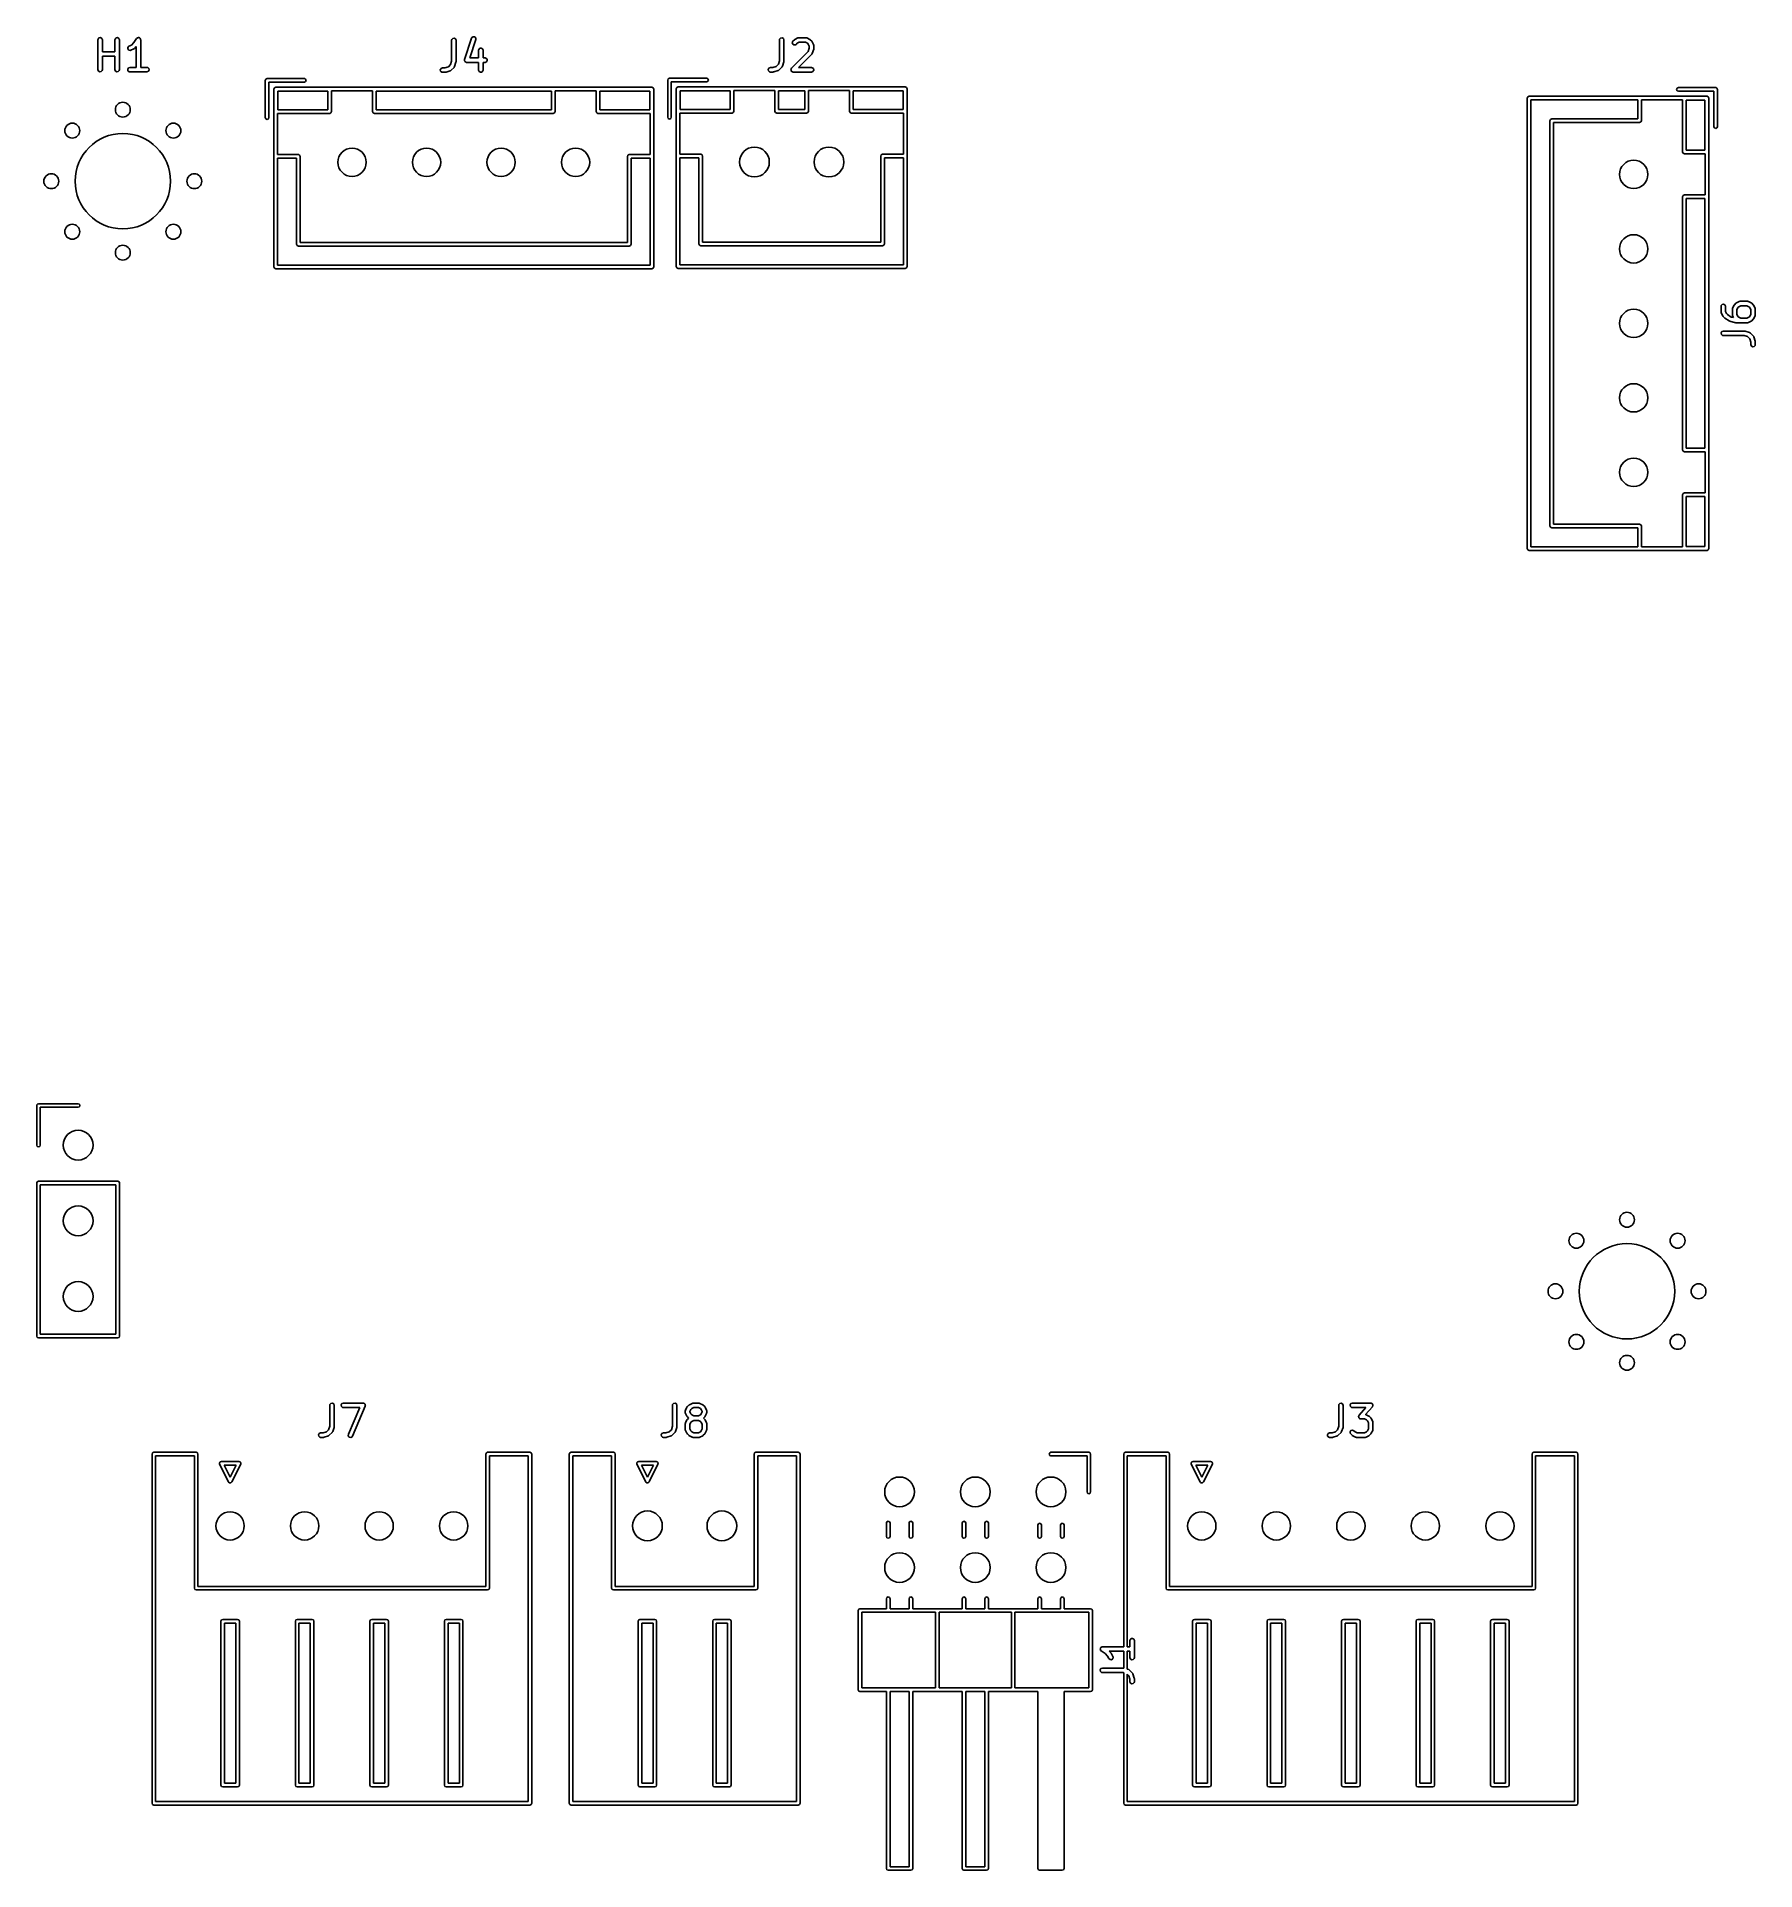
# Model space of a CAD drawing. Extents: x 70.7 to 128.4, y -96.3 to -34.7.
import ezdxf

# ---------------------------------------------------------------- set-up
doc = ezdxf.new("R2010")
doc.units = 0
doc.layers.add('BLACK', color=7, linetype='CONTINUOUS')

msp = doc.modelspace()

# ---------------------------------------------------------------- linework, layer by layer
at = {"layer": 'BLACK', "linetype": 'CONTINUOUS'}
for p, q in [((72.7631, -34.8438), (72.7676, -34.8182)), ((72.7631, -35.8438), (72.7631, -34.8438)), ((72.7676, -34.8182), (72.8006, -34.7789)), ((72.8006, -34.7789), (72.8511, -34.77)), ((72.8511, -34.77), (72.8955, -34.7956)), ((72.8955, -34.7956), (72.9131, -34.8438)), ((72.9131, -34.8438), (72.9131, -35.245)), ((73.3345, -34.8438), (73.339, -34.8182)), ((73.3345, -35.245), (73.3345, -34.8438)), ((73.339, -34.8182), (73.372, -34.7789)), ((73.372, -34.7789), (73.4225, -34.77)), ((73.4225, -34.77), (73.467, -34.7956)), ((73.467, -34.7956), (73.4845, -34.8438)), ((73.4845, -34.8438), (73.4845, -35.8438)), ((73.7693, -35.0997), (73.8046, -35.0625)), ((73.8046, -35.0625), (73.8889, -35.0203)), ((73.8889, -35.0203), (73.9703, -34.9389)), ((73.9703, -34.9389), (74.0614, -34.8022)), ((74.0488, -35.0725), (73.9864, -35.1349)), ((74.0488, -35.7688), (74.0488, -35.0725)), ((74.0614, -34.8022), (74.0794, -34.7834)), ((74.0794, -34.7834), (74.0835, -34.7822)), ((74.0835, -34.7822), (74.0863, -34.7789)), ((74.0863, -34.7789), (74.1077, -34.7751)), ((74.1077, -34.7751), (74.1286, -34.769)), ((74.1286, -34.769), (74.1326, -34.7707)), ((74.1326, -34.7707), (74.1368, -34.77)), ((74.1368, -34.77), (74.1557, -34.7808)), ((74.1557, -34.7808), (74.1756, -34.7896)), ((74.1756, -34.7896), (74.1775, -34.7935)), ((74.1775, -34.7935), (74.1813, -34.7956)), ((74.1813, -34.7956), (74.1887, -34.8161)), ((74.1887, -34.8161), (74.1984, -34.8356)), ((74.1984, -34.8356), (74.1973, -34.8398)), ((74.1973, -34.8398), (74.1988, -34.8438)), ((74.1988, -34.8438), (74.1988, -35.7688)), ((84.6317, -34.8598), (84.6362, -34.8342)), ((84.6317, -35.5619), (84.6317, -34.8598)), ((84.6362, -34.8342), (84.6692, -34.7949)), ((84.6692, -34.7949), (84.7197, -34.786)), ((84.7197, -34.786), (84.7641, -34.8116)), ((84.7641, -34.8116), (84.7817, -34.8598)), ((84.7817, -34.8598), (84.7817, -35.5741)), ((85.0641, -35.5028), (85.3022, -34.7885)), ((85.4445, -34.8359), (85.2393, -35.4515)), ((85.3022, -34.7885), (85.3146, -34.7656)), ((85.3146, -34.7656), (85.3583, -34.7387)), ((85.3583, -34.7387), (85.409, -34.7462)), ((85.409, -34.7462), (85.4431, -34.7846)), ((85.4431, -34.7846), (85.4445, -34.8359)), ((95.6317, -34.8498), (95.6362, -34.8242)), ((95.6317, -35.5519), (95.6317, -34.8498)), ((95.6362, -34.8242), (95.6692, -34.7849)), ((95.6692, -34.7849), (95.7197, -34.776)), ((95.7197, -34.776), (95.7641, -34.8016)), ((95.7641, -34.8016), (95.7817, -34.8498)), ((95.7817, -34.8498), (95.7817, -35.5641)), ((96.0605, -34.9385), (96.0822, -34.892)), ((96.0738, -34.9881), (96.0605, -34.9385)), ((96.1158, -35.0175), (96.0738, -34.9881)), ((96.0822, -34.892), (96.1298, -34.8444)), ((96.1669, -35.013), (96.1158, -35.0175)), ((96.1298, -34.8444), (96.1482, -34.8315)), ((96.1482, -34.8315), (96.1493, -34.8304)), ((96.1493, -34.8304), (96.2446, -34.7827)), ((96.1883, -34.9981), (96.1669, -35.013)), ((96.2273, -34.9591), (96.1883, -34.9981)), ((96.2958, -34.9248), (96.2273, -34.9591)), ((96.2446, -34.7827), (96.2695, -34.7753)), ((96.2695, -34.7753), (96.2739, -34.7764)), ((96.2739, -34.7764), (96.2781, -34.7748)), ((96.2781, -34.7748), (96.5162, -34.7748)), ((96.4985, -34.9248), (96.2958, -34.9248)), ((96.567, -34.9591), (96.4985, -34.9248)), ((96.5162, -34.7748), (96.5418, -34.7793)), ((96.5418, -34.7793), (96.5453, -34.7822)), ((96.5453, -34.7822), (96.5497, -34.7827)), ((96.5497, -34.7827), (96.645, -34.8304)), ((96.5974, -34.9895), (96.567, -34.9591)), ((96.6317, -35.058), (96.5974, -34.9895)), ((96.6317, -35.1234), (96.6317, -35.058)), ((96.645, -34.8304), (96.663, -34.8437)), ((96.663, -34.8437), (96.6645, -34.8444)), ((96.6645, -34.8444), (96.7121, -34.892)), ((96.7121, -34.892), (96.7249, -34.9104)), ((96.7249, -34.9104), (96.7261, -34.9115)), ((96.7261, -34.9115), (96.7737, -35.0068)), ((96.7737, -35.0068), (96.7812, -35.0317)), ((96.7812, -35.0317), (96.7801, -35.0361)), ((96.7801, -35.0361), (96.7817, -35.0403)), ((96.7817, -35.0403), (96.7817, -35.1355)), ((72.9131, -35.245), (73.3345, -35.245)), ((73.3345, -35.395), (72.9131, -35.395)), ((72.9131, -35.395), (72.9131, -35.8438)), ((73.3345, -35.8438), (73.3345, -35.395)), ((73.7662, -35.1509), (73.7693, -35.0997)), ((73.7968, -35.1921), (73.7662, -35.1509)), ((73.8467, -35.204), (73.7968, -35.1921)), ((73.8716, -35.1966), (73.8467, -35.204)), ((73.9669, -35.149), (73.8716, -35.1966)), ((73.968, -35.1478), (73.9669, -35.149)), ((73.9864, -35.1349), (73.968, -35.1478)), ((84.5233, -35.7466), (84.5935, -35.6764)), ((84.5935, -35.6764), (84.6317, -35.5619)), ((84.7778, -35.5978), (84.7302, -35.7407)), ((84.7817, -35.5741), (84.7778, -35.5962)), ((84.7778, -35.5962), (84.7778, -35.5978)), ((85.0614, -35.5135), (85.0642, -35.5085)), ((85.0649, -35.5336), (85.0614, -35.5135)), ((85.0642, -35.5085), (85.0641, -35.5028)), ((85.0655, -35.5541), (85.0649, -35.5336)), ((85.0693, -35.5583), (85.0655, -35.5541)), ((85.0703, -35.564), (85.0693, -35.5583)), ((85.086, -35.5771), (85.0703, -35.564)), ((85.0995, -35.5924), (85.086, -35.5771)), ((85.1052, -35.5933), (85.0995, -35.5924)), ((85.1096, -35.597), (85.1052, -35.5933)), ((85.1352, -35.6015), (85.1096, -35.597)), ((85.5364, -35.6015), (85.1352, -35.6015)), ((85.2393, -35.4515), (85.5364, -35.4515)), ((85.5364, -35.1932), (85.541, -35.1675)), ((85.5364, -35.4515), (85.5364, -35.1932)), ((85.5364, -35.8598), (85.5364, -35.6015)), ((85.541, -35.1675), (85.5739, -35.1282)), ((85.5739, -35.1282), (85.6245, -35.1193)), ((85.6245, -35.1193), (85.6689, -35.1449)), ((85.6689, -35.1449), (85.6864, -35.1932)), ((85.6864, -35.1932), (85.6864, -35.4515)), ((85.6864, -35.4515), (85.7543, -35.4515)), ((85.7543, -35.6015), (85.6864, -35.6015)), ((85.6864, -35.6015), (85.6864, -35.8598)), ((85.7543, -35.4515), (85.7799, -35.456)), ((85.8025, -35.5839), (85.7543, -35.6015)), ((85.7799, -35.456), (85.8192, -35.489)), ((85.8281, -35.5395), (85.8025, -35.5839)), ((85.8192, -35.489), (85.8281, -35.5395)), ((95.5233, -35.7366), (95.5935, -35.6664)), ((95.5935, -35.6664), (95.6317, -35.5519)), ((95.7778, -35.5878), (95.7302, -35.7307)), ((95.7817, -35.5641), (95.7778, -35.5862)), ((95.7778, -35.5862), (95.7778, -35.5878)), ((96.0346, -35.7968), (96.5935, -35.2379)), ((96.7121, -35.3314), (96.2687, -35.7748)), ((96.5935, -35.2379), (96.6317, -35.1234)), ((96.714, -35.3274), (96.7121, -35.3314)), ((96.7178, -35.325), (96.714, -35.3274)), ((96.7302, -35.3021), (96.7178, -35.325)), ((96.7778, -35.1593), (96.7302, -35.3021)), ((96.7817, -35.1355), (96.7778, -35.1576)), ((96.7778, -35.1576), (96.7778, -35.1593)), ((72.7806, -35.892), (72.7631, -35.8438)), ((72.8251, -35.9177), (72.7806, -35.892)), ((72.8756, -35.9088), (72.8251, -35.9177)), ((72.9086, -35.8695), (72.8756, -35.9088)), ((72.9131, -35.8438), (72.9086, -35.8695)), ((73.3521, -35.892), (73.3345, -35.8438)), ((73.3965, -35.9177), (73.3521, -35.892)), ((73.447, -35.9088), (73.3965, -35.9177)), ((73.48, -35.8695), (73.447, -35.9088)), ((73.4845, -35.8438), (73.48, -35.8695)), ((73.7642, -35.8308), (73.7899, -35.7864)), ((73.7731, -35.8813), (73.7642, -35.8308)), ((73.8124, -35.9143), (73.7731, -35.8813)), ((73.7899, -35.7864), (73.8381, -35.7688)), ((73.8381, -35.9188), (73.8124, -35.9143)), ((73.8381, -35.7688), (74.0488, -35.7688)), ((74.4095, -35.9188), (73.8381, -35.9188)), ((74.1988, -35.7688), (74.4095, -35.7688)), ((74.4095, -35.7688), (74.4352, -35.7733)), ((74.4577, -35.9013), (74.4095, -35.9188)), ((74.4352, -35.7733), (74.4745, -35.8063)), ((74.4834, -35.8568), (74.4577, -35.9013)), ((74.4745, -35.8063), (74.4834, -35.8568)), ((78.38, -36.205), (78.3976, -36.1626)), ((78.38, -37.455), (78.38, -36.205)), ((78.3976, -36.1626), (78.44, -36.145)), ((78.44, -36.145), (79.69, -36.145)), ((79.69, -36.265), (78.5, -36.265)), ((78.5, -36.265), (78.5, -37.455)), ((79.69, -36.145), (79.7324, -36.1626)), ((79.7324, -36.2474), (79.69, -36.265)), ((79.7324, -36.1626), (79.75, -36.205)), ((79.75, -36.205), (79.7324, -36.2474)), ((84.2519, -35.8468), (84.2775, -35.8024)), ((84.2608, -35.8973), (84.2519, -35.8468)), ((84.3001, -35.9303), (84.2608, -35.8973)), ((84.2775, -35.8024), (84.3257, -35.7848)), ((84.3257, -35.9348), (84.3001, -35.9303)), ((84.3257, -35.7848), (84.4088, -35.7848)), ((84.421, -35.9348), (84.3257, -35.9348)), ((84.4088, -35.7848), (84.5233, -35.7466)), ((84.4225, -35.9343), (84.421, -35.9348)), ((84.4447, -35.931), (84.4225, -35.9343)), ((84.5875, -35.8834), (84.4447, -35.931)), ((84.591, -35.8806), (84.5875, -35.8834)), ((84.5955, -35.8802), (84.591, -35.8806)), ((84.6168, -35.8652), (84.5955, -35.8802)), ((84.7121, -35.77), (84.6168, -35.8652)), ((84.714, -35.7659), (84.7121, -35.77)), ((84.7178, -35.7636), (84.714, -35.7659)), ((84.7302, -35.7407), (84.7178, -35.7636)), ((85.554, -35.908), (85.5364, -35.8598)), ((85.5984, -35.9337), (85.554, -35.908)), ((85.6489, -35.9248), (85.5984, -35.9337)), ((85.6819, -35.8855), (85.6489, -35.9248)), ((85.6864, -35.8598), (85.6819, -35.8855)), ((91.88, -36.195), (91.8976, -36.1526)), ((91.88, -37.445), (91.88, -36.195)), ((91.8976, -36.1526), (91.94, -36.135)), ((91.94, -36.135), (93.19, -36.135)), ((93.19, -36.255), (92, -36.255)), ((92, -36.255), (92, -37.445)), ((93.19, -36.135), (93.2324, -36.1526)), ((93.2324, -36.2374), (93.19, -36.255)), ((93.2324, -36.1526), (93.25, -36.195)), ((93.25, -36.195), (93.2324, -36.2374)), ((95.2519, -35.8368), (95.2775, -35.7924)), ((95.2608, -35.8873), (95.2519, -35.8368)), ((95.3001, -35.9203), (95.2608, -35.8873)), ((95.2775, -35.7924), (95.3257, -35.7748)), ((95.3257, -35.9248), (95.3001, -35.9203)), ((95.3257, -35.7748), (95.4088, -35.7748)), ((95.421, -35.9248), (95.3257, -35.9248)), ((95.4088, -35.7748), (95.5233, -35.7366)), ((95.4225, -35.9243), (95.421, -35.9248)), ((95.4447, -35.921), (95.4225, -35.9243)), ((95.5875, -35.8734), (95.4447, -35.921)), ((95.591, -35.8706), (95.5875, -35.8734)), ((95.5955, -35.8702), (95.591, -35.8706)), ((95.6168, -35.8552), (95.5955, -35.8702)), ((95.7121, -35.76), (95.6168, -35.8552)), ((95.714, -35.7559), (95.7121, -35.76)), ((95.7178, -35.7536), (95.714, -35.7559)), ((95.7302, -35.7307), (95.7178, -35.7536)), ((96.0129, -35.8433), (96.0144, -35.8402)), ((96.0187, -35.8651), (96.0129, -35.8433)), ((96.0138, -35.8368), (96.025, -35.8172)), ((96.0144, -35.8402), (96.0138, -35.8368)), ((96.0227, -35.8873), (96.0187, -35.8651)), ((96.0253, -35.8895), (96.0227, -35.8873)), ((96.025, -35.8172), (96.0346, -35.7968)), ((96.0262, -35.8928), (96.0253, -35.8895)), ((96.0447, -35.9058), (96.0262, -35.8928)), ((96.062, -35.9203), (96.0447, -35.9058)), ((96.0666, -35.9211), (96.062, -35.9203)), ((96.0682, -35.9223), (96.0666, -35.9211)), ((96.0715, -35.922), (96.0682, -35.9223)), ((96.0876, -35.9248), (96.0715, -35.922)), ((96.7067, -35.9248), (96.0876, -35.9248)), ((96.2687, -35.7748), (96.7067, -35.7748)), ((96.7067, -35.7748), (96.7323, -35.7793)), ((96.7549, -35.9073), (96.7067, -35.9248)), ((96.7323, -35.7793), (96.7716, -35.8123)), ((96.7805, -35.8628), (96.7549, -35.9073)), ((96.7716, -35.8123), (96.7805, -35.8628)), ((78.67, -36.495), (78.6876, -36.4526)), ((78.67, -42.465), (78.67, -36.495)), ((78.6876, -36.4526), (78.73, -36.435)), ((78.73, -36.435), (91.35, -36.435)), ((78.8, -36.565), (78.8, -37.195)), ((80.48, -36.565), (78.8, -36.565)), ((80.48, -37.195), (80.48, -36.565)), ((81.98, -36.555), (80.6, -36.555)), ((80.6, -36.555), (80.6, -37.255)), ((81.98, -37.255), (81.98, -36.555)), ((82.1, -36.565), (82.1, -37.195)), ((87.98, -36.565), (82.1, -36.565)), ((87.98, -37.195), (87.98, -36.565)), ((88.1, -36.555), (88.1, -37.255)), ((89.48, -36.555), (88.1, -36.555)), ((89.48, -37.255), (89.48, -36.555)), ((89.6, -36.565), (89.6, -37.195)), ((91.28, -36.565), (89.6, -36.565)), ((91.28, -37.195), (91.28, -36.565)), ((91.35, -36.435), (91.3924, -36.4526)), ((91.3924, -36.4526), (91.41, -36.495)), ((91.41, -36.495), (91.41, -42.465)), ((92.17, -36.485), (92.1876, -36.4426)), ((92.17, -42.455), (92.17, -36.485)), ((92.1876, -36.4426), (92.23, -36.425)), ((92.23, -36.425), (99.85, -36.425)), ((92.3, -36.555), (92.3, -37.185)), ((93.98, -36.555), (92.3, -36.555)), ((93.98, -37.185), (93.98, -36.555)), ((95.48, -36.545), (94.1, -36.545)), ((94.1, -36.545), (94.1, -37.245)), ((95.48, -37.245), (95.48, -36.545)), ((95.6, -36.555), (95.6, -37.185)), ((96.48, -36.555), (95.6, -36.555)), ((96.48, -37.185), (96.48, -36.555)), ((96.6, -36.545), (96.6, -37.245)), ((97.98, -36.545), (96.6, -36.545)), ((97.98, -37.245), (97.98, -36.545)), ((98.1, -36.555), (98.1, -37.185)), ((99.78, -36.555), (98.1, -36.555)), ((99.78, -37.185), (99.78, -36.555)), ((99.85, -36.425), (99.8924, -36.4426)), ((99.8924, -36.4426), (99.91, -36.485)), ((99.91, -36.485), (99.91, -42.455)), ((120.72, -36.8), (120.738, -36.7576)), ((120.72, -51.92), (120.72, -36.8)), ((120.738, -36.7576), (120.78, -36.74)), ((120.78, -36.74), (126.75, -36.74)), ((120.84, -36.86), (120.84, -51.86)), ((124.43, -36.86), (120.84, -36.86)), ((124.43, -37.5), (124.43, -36.86)), ((124.55, -36.86), (124.55, -37.56)), ((125.93, -36.86), (124.55, -36.86)), ((125.73, -36.51), (125.748, -36.4676)), ((125.748, -36.5524), (125.73, -36.51)), ((125.748, -36.4676), (125.79, -36.45)), ((125.79, -36.57), (125.748, -36.5524)), ((125.79, -36.45), (127.04, -36.45)), ((126.98, -36.57), (125.79, -36.57)), ((125.93, -38.61), (125.93, -36.86)), ((126.05, -36.87), (126.05, -38.55)), ((126.68, -36.87), (126.05, -36.87)), ((126.68, -38.55), (126.68, -36.87)), ((126.75, -36.74), (126.792, -36.7576)), ((126.792, -36.7576), (126.81, -36.8)), ((126.81, -36.8), (126.81, -51.92)), ((126.98, -37.76), (126.98, -36.57)), ((127.04, -36.45), (127.082, -36.4676)), ((127.082, -36.4676), (127.1, -36.51)), ((127.1, -36.51), (127.1, -37.76)), ((78.3976, -37.4974), (78.38, -37.455)), ((78.44, -37.515), (78.3976, -37.4974)), ((78.4824, -37.4974), (78.44, -37.515)), ((78.5, -37.455), (78.4824, -37.4974)), ((80.54, -37.315), (78.79, -37.315)), ((78.79, -37.315), (78.79, -38.695)), ((78.8, -37.195), (80.48, -37.195)), ((80.5824, -37.2974), (80.54, -37.315)), ((80.6, -37.255), (80.5824, -37.2974)), ((81.9976, -37.2974), (81.98, -37.255)), ((82.04, -37.315), (81.9976, -37.2974)), ((88.04, -37.315), (82.04, -37.315)), ((82.1, -37.195), (87.98, -37.195)), ((88.0824, -37.2974), (88.04, -37.315)), ((88.1, -37.255), (88.0824, -37.2974)), ((89.4976, -37.2974), (89.48, -37.255)), ((89.54, -37.315), (89.4976, -37.2974)), ((91.29, -37.315), (89.54, -37.315)), ((89.6, -37.195), (91.28, -37.195)), ((91.29, -38.695), (91.29, -37.315)), ((91.8976, -37.4874), (91.88, -37.445)), ((91.94, -37.505), (91.8976, -37.4874)), ((91.9824, -37.4874), (91.94, -37.505)), ((92, -37.445), (91.9824, -37.4874)), ((94.04, -37.305), (92.29, -37.305)), ((92.29, -37.305), (92.29, -38.685)), ((92.3, -37.185), (93.98, -37.185)), ((94.0824, -37.2874), (94.04, -37.305)), ((94.1, -37.245), (94.0824, -37.2874)), ((95.4976, -37.2874), (95.48, -37.245)), ((95.54, -37.305), (95.4976, -37.2874)), ((96.54, -37.305), (95.54, -37.305)), ((95.6, -37.185), (96.48, -37.185)), ((96.5824, -37.2874), (96.54, -37.305)), ((96.6, -37.245), (96.5824, -37.2874)), ((97.9976, -37.2874), (97.98, -37.245)), ((98.04, -37.305), (97.9976, -37.2874)), ((99.79, -37.305), (98.04, -37.305)), ((98.1, -37.185), (99.78, -37.185)), ((99.79, -38.685), (99.79, -37.305)), ((121.48, -37.56), (121.498, -37.5176)), ((121.498, -37.5176), (121.54, -37.5)), ((121.54, -37.5), (124.43, -37.5)), ((121.48, -44.36), (121.48, -37.56)), ((124.49, -37.62), (121.6, -37.62)), ((121.6, -37.62), (121.6, -44.36)), ((124.532, -37.6024), (124.49, -37.62)), ((124.55, -37.56), (124.532, -37.6024)), ((126.998, -37.8024), (126.98, -37.76)), ((127.04, -37.82), (126.998, -37.8024)), ((127.082, -37.8024), (127.04, -37.82)), ((127.1, -37.76), (127.082, -37.8024)), ((78.79, -38.695), (79.49, -38.695)), ((79.49, -38.695), (79.5324, -38.7126)), ((79.5324, -38.7126), (79.55, -38.755)), ((79.55, -38.755), (79.55, -41.645)), ((90.53, -38.755), (90.5476, -38.7126)), ((90.53, -41.645), (90.53, -38.755)), ((90.5476, -38.7126), (90.59, -38.695)), ((90.59, -38.695), (91.29, -38.695)), ((92.29, -38.685), (92.99, -38.685)), ((92.99, -38.685), (93.0324, -38.7026)), ((93.0324, -38.7026), (93.05, -38.745)), ((93.05, -38.745), (93.05, -41.635)), ((99.03, -38.745), (99.0476, -38.7026)), ((99.03, -41.635), (99.03, -38.745)), ((99.0476, -38.7026), (99.09, -38.685)), ((99.09, -38.685), (99.79, -38.685)), ((125.948, -38.6524), (125.93, -38.61)), ((125.99, -38.67), (125.948, -38.6524)), ((126.69, -38.67), (125.99, -38.67)), ((126.05, -38.55), (126.68, -38.55)), ((126.69, -40.05), (126.69, -38.67)), ((78.79, -38.815), (78.79, -42.405)), ((79.43, -38.815), (78.79, -38.815)), ((79.43, -41.705), (79.43, -38.815)), ((91.29, -38.815), (90.65, -38.815)), ((90.65, -38.815), (90.65, -41.705)), ((91.29, -42.405), (91.29, -38.815)), ((92.29, -38.805), (92.29, -42.395)), ((92.93, -38.805), (92.29, -38.805)), ((92.93, -41.695), (92.93, -38.805)), ((99.79, -38.805), (99.15, -38.805)), ((99.15, -38.805), (99.15, -41.695)), ((99.79, -42.395), (99.79, -38.805)), ((125.93, -40.11), (125.948, -40.0676)), ((125.93, -48.61), (125.93, -40.11)), ((125.948, -40.0676), (125.99, -40.05)), ((125.99, -40.05), (126.69, -40.05)), ((126.05, -40.17), (126.05, -48.55)), ((126.68, -40.17), (126.05, -40.17)), ((126.68, -48.55), (126.68, -40.17)), ((79.4476, -41.7474), (79.43, -41.705)), ((79.49, -41.765), (79.4476, -41.7474)), ((85.04, -41.765), (79.49, -41.765)), ((79.55, -41.645), (85.04, -41.645)), ((85.04, -41.645), (90.53, -41.645)), ((90.59, -41.765), (85.04, -41.765)), ((90.6324, -41.7474), (90.59, -41.765)), ((90.65, -41.705), (90.6324, -41.7474)), ((92.9476, -41.7374), (92.93, -41.695)), ((92.99, -41.755), (92.9476, -41.7374)), ((96.04, -41.755), (92.99, -41.755)), ((93.05, -41.635), (96.04, -41.635)), ((96.04, -41.635), (99.03, -41.635)), ((99.09, -41.755), (96.04, -41.755)), ((99.1324, -41.7374), (99.09, -41.755)), ((99.15, -41.695), (99.1324, -41.7374)), ((78.79, -42.405), (91.29, -42.405)), ((92.1876, -42.4974), (92.17, -42.455)), ((92.29, -42.395), (99.79, -42.395)), ((99.91, -42.455), (99.8924, -42.4974)), ((78.6876, -42.5074), (78.67, -42.465)), ((78.73, -42.525), (78.6876, -42.5074)), ((91.35, -42.525), (78.73, -42.525)), ((91.3924, -42.5074), (91.35, -42.525)), ((91.41, -42.465), (91.3924, -42.5074)), ((92.23, -42.515), (92.1876, -42.4974)), ((99.85, -42.515), (92.23, -42.515)), ((99.8924, -42.4974), (99.85, -42.515)), ((127.67, -43.7355), (127.718, -43.6879)), ((127.718, -43.6879), (127.736, -43.6751)), ((127.736, -43.6751), (127.737, -43.6739)), ((127.737, -43.6739), (127.833, -43.6263)), ((127.833, -43.6263), (127.858, -43.6188)), ((127.858, -43.6188), (127.862, -43.6199)), ((127.862, -43.6199), (127.866, -43.6183)), ((127.866, -43.6183), (128.104, -43.6183)), ((128.104, -43.6183), (128.13, -43.6229)), ((128.13, -43.6229), (128.133, -43.6257)), ((128.133, -43.6257), (128.138, -43.6263)), ((128.138, -43.6263), (128.233, -43.6739)), ((128.233, -43.6739), (128.251, -43.6872)), ((128.251, -43.6872), (128.253, -43.6879)), ((128.253, -43.6879), (128.3, -43.7355)), ((127.22, -43.7886), (127.224, -43.7629)), ((127.22, -43.979), (127.22, -43.7886)), ((127.221, -43.9833), (127.22, -43.979)), ((127.22, -43.9876), (127.221, -43.9833)), ((127.228, -44.0126), (127.22, -43.9876)), ((127.224, -43.7629), (127.257, -43.7236)), ((127.275, -44.1078), (127.228, -44.0126)), ((127.257, -43.7236), (127.308, -43.7147)), ((127.277, -44.109), (127.275, -44.1078)), ((127.289, -44.1273), (127.277, -44.109)), ((127.337, -44.1749), (127.289, -44.1273)), ((127.308, -43.7147), (127.352, -43.7404)), ((127.34, -44.1764), (127.337, -44.1749)), ((127.348, -44.1843), (127.34, -44.1764)), ((127.491, -44.2795), (127.348, -44.1843)), ((127.352, -43.7404), (127.37, -43.7886)), ((127.37, -43.7886), (127.37, -43.9613)), ((127.37, -43.9613), (127.404, -44.0299)), ((127.404, -44.0299), (127.438, -44.0636)), ((127.438, -44.0636), (127.564, -44.1475)), ((127.492, -44.2796), (127.491, -44.2795)), ((127.515, -44.2899), (127.492, -44.2796)), ((127.705, -44.3375), (127.515, -44.2899)), ((127.564, -44.1475), (127.638, -44.1661)), ((127.601, -43.8838), (127.605, -43.8582)), ((127.601, -44.0743), (127.601, -43.8838)), ((127.602, -44.0785), (127.601, -44.0743)), ((127.601, -44.0829), (127.602, -44.0785)), ((127.609, -44.1078), (127.601, -44.0829)), ((127.605, -43.8582), (127.608, -43.8547)), ((127.608, -43.8547), (127.609, -43.8503)), ((127.609, -43.8503), (127.656, -43.755)), ((127.638, -44.1661), (127.609, -44.1078)), ((127.656, -43.755), (127.67, -43.737)), ((127.67, -43.737), (127.67, -43.7355)), ((127.785, -43.833), (127.751, -43.9015)), ((127.751, -43.9015), (127.751, -44.0566)), ((127.751, -44.0566), (127.785, -44.1251)), ((127.815, -43.8026), (127.785, -43.833)), ((127.785, -44.1251), (127.815, -44.1555)), ((127.884, -43.7683), (127.815, -43.8026)), ((127.815, -44.1555), (127.884, -44.1898)), ((128.087, -43.7683), (127.884, -43.7683)), ((127.884, -44.1898), (128.087, -44.1898)), ((128.155, -43.8026), (128.087, -43.7683)), ((128.087, -44.1898), (128.155, -44.1555)), ((128.233, -44.2842), (128.138, -44.3318)), ((128.186, -43.833), (128.155, -43.8026)), ((128.155, -44.1555), (128.186, -44.1251)), ((128.22, -43.9015), (128.186, -43.833)), ((128.186, -44.1251), (128.22, -44.0566)), ((128.22, -44.0566), (128.22, -43.9015)), ((128.234, -44.283), (128.233, -44.2842)), ((128.253, -44.2702), (128.234, -44.283)), ((128.3, -44.2226), (128.253, -44.2702)), ((128.3, -43.7355), (128.313, -43.7539)), ((128.301, -44.2211), (128.3, -44.2226)), ((128.314, -44.2031), (128.301, -44.2211)), ((128.313, -43.7539), (128.314, -43.755)), ((128.314, -43.755), (128.362, -43.8503)), ((128.362, -44.1078), (128.314, -44.2031)), ((128.362, -43.8503), (128.369, -43.8752)), ((128.365, -44.0999), (128.362, -44.1034)), ((128.362, -44.1034), (128.362, -44.1078)), ((128.37, -44.0743), (128.365, -44.0999)), ((128.369, -43.8752), (128.368, -43.8796)), ((128.368, -43.8796), (128.37, -43.8838)), ((128.37, -43.8838), (128.37, -44.0743)), ((121.48, -51.16), (121.48, -44.36)), ((121.6, -44.36), (121.6, -51.1)), ((127.221, -44.6803), (127.247, -44.6359)), ((127.23, -44.7308), (127.221, -44.6803)), ((127.269, -44.7638), (127.23, -44.7308)), ((127.247, -44.6359), (127.295, -44.6183)), ((127.295, -44.7683), (127.269, -44.7638)), ((127.295, -44.6183), (128.009, -44.6183)), ((127.997, -44.7683), (127.295, -44.7683)), ((127.709, -44.3372), (127.705, -44.3375)), ((127.723, -44.3398), (127.709, -44.3372)), ((128.104, -44.3398), (127.723, -44.3398)), ((128.111, -44.8065), (127.997, -44.7683)), ((128.009, -44.6183), (128.031, -44.6222)), ((128.031, -44.6222), (128.033, -44.6222)), ((128.033, -44.6222), (128.176, -44.6698)), ((128.109, -44.3382), (128.104, -44.3398)), ((128.113, -44.3393), (128.109, -44.3382)), ((128.182, -44.8767), (128.111, -44.8065)), ((128.138, -44.3318), (128.113, -44.3393)), ((128.176, -44.6698), (128.199, -44.6822)), ((128.22, -44.9912), (128.182, -44.8767)), ((128.199, -44.6822), (128.201, -44.686)), ((128.201, -44.686), (128.205, -44.6879)), ((128.205, -44.6879), (128.3, -44.7832)), ((128.3, -44.7832), (128.315, -44.8045)), ((128.315, -44.8045), (128.316, -44.809)), ((128.316, -44.809), (128.318, -44.8125)), ((128.318, -44.8125), (128.366, -44.9553)), ((128.22, -45.0743), (128.22, -44.9912)), ((128.237, -45.1225), (128.22, -45.0743)), ((128.282, -45.1481), (128.237, -45.1225)), ((128.332, -45.1392), (128.282, -45.1481)), ((128.365, -45.0999), (128.332, -45.1392)), ((128.37, -45.0743), (128.365, -45.0999)), ((128.366, -44.9553), (128.369, -44.9775)), ((128.369, -44.9775), (128.37, -44.979)), ((128.37, -44.979), (128.37, -45.0743)), ((125.948, -48.6524), (125.93, -48.61)), ((126.05, -48.55), (126.68, -48.55)), ((125.99, -48.67), (125.948, -48.6524)), ((126.69, -48.67), (125.99, -48.67)), ((126.69, -50.05), (126.69, -48.67)), ((125.93, -50.11), (125.948, -50.0676)), ((125.93, -51.86), (125.93, -50.11)), ((125.948, -50.0676), (125.99, -50.05)), ((125.99, -50.05), (126.69, -50.05)), ((126.05, -50.17), (126.05, -51.85)), ((126.68, -50.17), (126.05, -50.17)), ((126.68, -51.85), (126.68, -50.17)), ((121.498, -51.2024), (121.48, -51.16)), ((121.54, -51.22), (121.498, -51.2024)), ((124.43, -51.22), (121.54, -51.22)), ((121.6, -51.1), (124.49, -51.1)), ((124.43, -51.86), (124.43, -51.22)), ((124.49, -51.1), (124.532, -51.1176)), ((124.532, -51.1176), (124.55, -51.16)), ((124.55, -51.16), (124.55, -51.86)), ((120.738, -51.9624), (120.72, -51.92)), ((120.78, -51.98), (120.738, -51.9624)), ((126.75, -51.98), (120.78, -51.98)), ((120.84, -51.86), (124.43, -51.86)), ((124.55, -51.86), (125.93, -51.86)), ((126.05, -51.85), (126.68, -51.85)), ((126.792, -51.9624), (126.75, -51.98)), ((126.81, -51.92), (126.792, -51.9624)), ((70.71, -70.61), (70.7276, -70.5676)), ((70.71, -71.94), (70.71, -70.61)), ((70.7276, -70.5676), (70.77, -70.55)), ((70.77, -70.55), (72.1, -70.55)), ((72.1, -70.67), (70.83, -70.67)), ((70.83, -70.67), (70.83, -71.94)), ((72.1, -70.55), (72.1424, -70.5676)), ((72.1424, -70.6524), (72.1, -70.67)), ((72.1424, -70.5676), (72.16, -70.61)), ((72.16, -70.61), (72.1424, -70.6524)), ((70.7276, -71.9824), (70.71, -71.94)), ((70.77, -72), (70.7276, -71.9824)), ((70.8124, -71.9824), (70.77, -72)), ((70.83, -71.94), (70.8124, -71.9824)), ((70.71, -73.21), (70.7276, -73.1676)), ((70.71, -78.35), (70.71, -73.21)), ((70.7276, -73.1676), (70.77, -73.15)), ((70.77, -73.15), (73.43, -73.15)), ((73.43, -73.15), (73.4724, -73.1676)), ((73.4724, -73.1676), (73.49, -73.21)), ((73.49, -73.21), (73.49, -78.35)), ((70.83, -73.27), (70.83, -78.29)), ((73.37, -73.27), (70.83, -73.27)), ((73.37, -78.29), (73.37, -73.27)), ((70.7276, -78.3924), (70.71, -78.35)), ((70.77, -78.41), (70.7276, -78.3924)), ((73.43, -78.41), (70.77, -78.41)), ((70.83, -78.29), (73.37, -78.29)), ((73.4724, -78.3924), (73.43, -78.41)), ((73.49, -78.35), (73.4724, -78.3924)), ((80.5462, -80.6492), (80.5792, -80.6099)), ((80.5792, -80.6099), (80.6297, -80.601)), ((80.6297, -80.601), (80.6741, -80.6266)), ((80.9238, -80.6618), (80.9494, -80.6174)), ((80.9494, -80.6174), (80.9976, -80.5998)), ((80.9976, -80.5998), (81.6643, -80.5998)), ((81.6643, -80.5998), (81.6899, -80.6043)), ((81.6899, -80.6043), (81.6967, -80.61)), ((81.6967, -80.61), (81.7054, -80.6121)), ((81.7054, -80.6121), (81.7158, -80.6261)), ((92.0462, -80.6492), (92.0792, -80.6099)), ((92.0792, -80.6099), (92.1297, -80.601)), ((92.1297, -80.601), (92.1741, -80.6266)), ((92.6069, -80.6554), (92.7022, -80.6077)), ((92.7022, -80.6077), (92.7271, -80.6003)), ((92.7271, -80.6003), (92.7315, -80.6014)), ((92.7315, -80.6014), (92.7357, -80.5998)), ((92.7357, -80.5998), (92.9262, -80.5998)), ((92.9262, -80.5998), (92.9518, -80.6043)), ((92.9518, -80.6043), (92.9553, -80.6072)), ((92.9553, -80.6072), (92.9597, -80.6077)), ((92.9597, -80.6077), (93.055, -80.6554)), ((114.396, -80.6492), (114.429, -80.6099)), ((114.429, -80.6099), (114.48, -80.601)), ((114.48, -80.601), (114.524, -80.6266)), ((114.774, -80.6618), (114.799, -80.6174)), ((114.799, -80.6174), (114.848, -80.5998)), ((114.848, -80.5998), (115.467, -80.5998)), ((115.467, -80.5998), (115.478, -80.6018)), ((115.478, -80.6018), (115.481, -80.6012)), ((115.481, -80.6012), (115.484, -80.6029)), ((115.484, -80.6029), (115.492, -80.6043)), ((115.492, -80.6043), (115.508, -80.6173)), ((115.508, -80.6173), (115.525, -80.6278)), ((80.5417, -80.6748), (80.5462, -80.6492)), ((80.5417, -81.3769), (80.5417, -80.6748)), ((80.6741, -80.6266), (80.6917, -80.6748)), ((80.6917, -80.6748), (80.6917, -81.3891)), ((80.9327, -80.7123), (80.9238, -80.6618)), ((80.972, -80.7453), (80.9327, -80.7123)), ((80.9976, -80.7498), (80.972, -80.7453)), ((81.5505, -80.7498), (80.9976, -80.7498)), ((81.1668, -81.6453), (81.5505, -80.7498)), ((81.7332, -80.7044), (81.3046, -81.7044)), ((81.7158, -80.6261), (81.7292, -80.6373)), ((81.7292, -80.6373), (81.7308, -80.646)), ((81.7308, -80.646), (81.7361, -80.6531)), ((81.7337, -80.6955), (81.7332, -80.7044)), ((81.7381, -80.6878), (81.7337, -80.6955)), ((81.7361, -80.6531), (81.7351, -80.6706)), ((81.7351, -80.6706), (81.7381, -80.6878)), ((92.0417, -80.6748), (92.0462, -80.6492)), ((92.0417, -81.3769), (92.0417, -80.6748)), ((92.1741, -80.6266), (92.1917, -80.6748)), ((92.1917, -80.6748), (92.1917, -81.3891)), ((92.4702, -80.8653), (92.4748, -80.8396)), ((92.4702, -80.9129), (92.4702, -80.8653)), ((92.4718, -80.9171), (92.4702, -80.9129)), ((92.4707, -80.9215), (92.4718, -80.9171)), ((92.4782, -80.9465), (92.4707, -80.9215)), ((92.4748, -80.8396), (92.4776, -80.8362)), ((92.4776, -80.8362), (92.4782, -80.8318)), ((92.4782, -80.8318), (92.5258, -80.7365)), ((92.5258, -81.0417), (92.4782, -80.9465)), ((92.4782, -81.2603), (92.5258, -81.1651)), ((92.5258, -80.7365), (92.5391, -80.7185)), ((92.527, -81.0428), (92.5258, -81.0417)), ((92.5258, -81.1651), (92.5391, -81.1471)), ((92.5398, -81.0612), (92.527, -81.0428)), ((92.5391, -80.7185), (92.5398, -80.717)), ((92.5391, -81.1471), (92.5398, -81.1456)), ((92.5398, -80.717), (92.5874, -80.6694)), ((92.582, -81.1034), (92.5398, -81.0612)), ((92.5398, -81.1456), (92.582, -81.1034)), ((92.5874, -80.6694), (92.6058, -80.6565)), ((92.6058, -80.6565), (92.6069, -80.6554)), ((92.6545, -80.8145), (92.6202, -80.883)), ((92.6202, -80.883), (92.6202, -80.8952)), ((92.6202, -80.8952), (92.6545, -80.9637)), ((92.6849, -80.7841), (92.6545, -80.8145)), ((92.6545, -80.9637), (92.6849, -80.9941)), ((92.6849, -81.2126), (92.6545, -81.2431)), ((92.7534, -80.7498), (92.6849, -80.7841)), ((92.6849, -80.9941), (92.7534, -81.0284)), ((92.7534, -81.1784), (92.6849, -81.2126)), ((92.9085, -80.7498), (92.7534, -80.7498)), ((92.7534, -81.0284), (92.9085, -81.0284)), ((92.9085, -81.1784), (92.7534, -81.1784)), ((92.977, -80.7841), (92.9085, -80.7498)), ((92.9085, -81.0284), (92.977, -80.9941)), ((92.977, -81.2126), (92.9085, -81.1784)), ((93.0074, -80.8145), (92.977, -80.7841)), ((92.977, -80.9941), (93.0074, -80.9637)), ((93.0074, -81.2431), (92.977, -81.2126)), ((93.0417, -80.883), (93.0074, -80.8145)), ((93.0074, -80.9637), (93.0417, -80.8952)), ((93.0417, -80.8952), (93.0417, -80.883)), ((93.055, -80.6554), (93.073, -80.6687)), ((93.073, -80.6687), (93.0745, -80.6694)), ((93.0745, -80.6694), (93.1221, -80.717)), ((93.1221, -81.0612), (93.0799, -81.1034)), ((93.0799, -81.1034), (93.1221, -81.1456)), ((93.1221, -80.717), (93.1349, -80.7354)), ((93.1228, -81.0597), (93.1221, -81.0612)), ((93.1221, -81.1456), (93.1349, -81.164)), ((93.1361, -81.0417), (93.1228, -81.0597)), ((93.1349, -80.7354), (93.1361, -80.7365)), ((93.1349, -81.164), (93.1361, -81.1651)), ((93.1361, -80.7365), (93.1837, -80.8318)), ((93.1837, -80.9465), (93.1361, -81.0417)), ((93.1361, -81.1651), (93.1837, -81.2603)), ((93.1837, -80.8318), (93.1912, -80.8567)), ((93.1843, -80.942), (93.1837, -80.9465)), ((93.1871, -80.9386), (93.1843, -80.942)), ((93.1917, -80.9129), (93.1871, -80.9386)), ((93.1912, -80.8567), (93.1901, -80.8611)), ((93.1901, -80.8611), (93.1917, -80.8653)), ((93.1917, -80.8653), (93.1917, -80.9129)), ((114.392, -80.6748), (114.396, -80.6492)), ((114.392, -81.3769), (114.392, -80.6748)), ((114.524, -80.6266), (114.542, -80.6748)), ((114.542, -80.6748), (114.542, -81.3891)), ((114.783, -80.7123), (114.774, -80.6618)), ((114.822, -80.7453), (114.783, -80.7123)), ((114.848, -80.7498), (114.822, -80.7453)), ((115.301, -80.7498), (114.848, -80.7498)), ((115.058, -81.0542), (115.061, -81.0486)), ((115.065, -81.0734), (115.058, -81.0542)), ((115.059, -81.0427), (115.07, -81.0252)), ((115.061, -81.0486), (115.059, -81.0427)), ((115.068, -81.0933), (115.065, -81.0734)), ((115.073, -81.0971), (115.068, -81.0933)), ((115.07, -81.0252), (115.077, -81.0064)), ((115.075, -81.1028), (115.073, -81.0971)), ((115.092, -81.1133), (115.075, -81.1028)), ((115.077, -81.0064), (115.301, -80.7498)), ((115.108, -81.1262), (115.092, -81.1133)), ((115.116, -81.1277), (115.108, -81.1262)), ((115.119, -81.1293), (115.116, -81.1277)), ((115.122, -81.1288), (115.119, -81.1293)), ((115.133, -81.1308), (115.122, -81.1288)), ((115.258, -81.1308), (115.133, -81.1308)), ((115.327, -81.165), (115.258, -81.1308)), ((115.523, -80.7242), (115.296, -80.9842)), ((115.296, -80.9842), (115.302, -80.9853)), ((115.302, -80.9853), (115.305, -80.9882)), ((115.305, -80.9882), (115.31, -80.9887)), ((115.31, -80.9887), (115.405, -81.0363)), ((115.357, -81.1954), (115.327, -81.165)), ((115.392, -81.264), (115.357, -81.1954)), ((115.405, -81.0363), (115.423, -81.0497)), ((115.423, -81.0497), (115.424, -81.0504)), ((115.424, -81.0504), (115.472, -81.098)), ((115.472, -81.098), (115.485, -81.1163)), ((115.485, -81.1163), (115.486, -81.1175)), ((115.486, -81.1175), (115.534, -81.2127)), ((115.53, -80.7054), (115.523, -80.7242)), ((115.525, -80.6278), (115.527, -80.6335)), ((115.527, -80.6335), (115.532, -80.6373)), ((115.541, -80.6878), (115.53, -80.7054)), ((115.532, -80.6373), (115.535, -80.6572)), ((115.534, -81.2127), (115.541, -81.2377)), ((115.535, -80.6572), (115.542, -80.6764)), ((115.542, -80.6764), (115.539, -80.6819)), ((115.539, -80.6819), (115.541, -80.6878)), ((80.1619, -81.6618), (80.1875, -81.6174)), ((80.1708, -81.7123), (80.1619, -81.6618)), ((80.2101, -81.7453), (80.1708, -81.7123)), ((80.1875, -81.6174), (80.2357, -81.5998)), ((80.2357, -81.7498), (80.2101, -81.7453)), ((80.2357, -81.5998), (80.3188, -81.5998)), ((80.331, -81.7498), (80.2357, -81.7498)), ((80.3188, -81.5998), (80.4333, -81.5616)), ((80.3325, -81.7493), (80.331, -81.7498)), ((80.3547, -81.746), (80.3325, -81.7493)), ((80.4975, -81.6984), (80.3547, -81.746)), ((80.4333, -81.5616), (80.5035, -81.4914)), ((80.501, -81.6956), (80.4975, -81.6984)), ((80.5055, -81.6952), (80.501, -81.6956)), ((80.5035, -81.4914), (80.5417, -81.3769)), ((80.5268, -81.6802), (80.5055, -81.6952)), ((80.6221, -81.585), (80.5268, -81.6802)), ((80.624, -81.5809), (80.6221, -81.585)), ((80.6278, -81.5786), (80.624, -81.5809)), ((80.6402, -81.5557), (80.6278, -81.5786)), ((80.6878, -81.4128), (80.6402, -81.5557)), ((80.6917, -81.3891), (80.6878, -81.4112)), ((80.6878, -81.4112), (80.6878, -81.4128)), ((81.1639, -81.6965), (81.1668, -81.6453)), ((81.1946, -81.7376), (81.1639, -81.6965)), ((81.2446, -81.7493), (81.1946, -81.7376)), ((81.2904, -81.7262), (81.2446, -81.7493)), ((81.3046, -81.7044), (81.2904, -81.7262)), ((91.6619, -81.6618), (91.6875, -81.6174)), ((91.6708, -81.7123), (91.6619, -81.6618)), ((91.7101, -81.7453), (91.6708, -81.7123)), ((91.6875, -81.6174), (91.7357, -81.5998)), ((91.7357, -81.7498), (91.7101, -81.7453)), ((91.7357, -81.5998), (91.8188, -81.5998)), ((91.831, -81.7498), (91.7357, -81.7498)), ((91.8188, -81.5998), (91.9333, -81.5616)), ((91.8325, -81.7493), (91.831, -81.7498)), ((91.8547, -81.746), (91.8325, -81.7493)), ((91.9975, -81.6984), (91.8547, -81.746)), ((91.9333, -81.5616), (92.0035, -81.4914)), ((92.001, -81.6956), (91.9975, -81.6984)), ((92.0055, -81.6952), (92.001, -81.6956)), ((92.0035, -81.4914), (92.0417, -81.3769)), ((92.0268, -81.6802), (92.0055, -81.6952)), ((92.1221, -81.585), (92.0268, -81.6802)), ((92.124, -81.5809), (92.1221, -81.585)), ((92.1278, -81.5786), (92.124, -81.5809)), ((92.1402, -81.5557), (92.1278, -81.5786)), ((92.1878, -81.4128), (92.1402, -81.5557)), ((92.1917, -81.3891), (92.1878, -81.4112)), ((92.1878, -81.4112), (92.1878, -81.4128)), ((92.4702, -81.2939), (92.4748, -81.2682)), ((92.4702, -81.4843), (92.4702, -81.2939)), ((92.4718, -81.4886), (92.4702, -81.4843)), ((92.4707, -81.4929), (92.4718, -81.4886)), ((92.4782, -81.5179), (92.4707, -81.4929)), ((92.4748, -81.2682), (92.4776, -81.2648)), ((92.4776, -81.2648), (92.4782, -81.2603)), ((92.5258, -81.6131), (92.4782, -81.5179)), ((92.527, -81.6142), (92.5258, -81.6131)), ((92.5398, -81.6326), (92.527, -81.6142)), ((92.5874, -81.6802), (92.5398, -81.6326)), ((92.5889, -81.6809), (92.5874, -81.6802)), ((92.6069, -81.6943), (92.5889, -81.6809)), ((92.7022, -81.7419), (92.6069, -81.6943)), ((92.6545, -81.2431), (92.6202, -81.3116)), ((92.6202, -81.3116), (92.6202, -81.4666)), ((92.6202, -81.4666), (92.6545, -81.5352)), ((92.6545, -81.5352), (92.6849, -81.5656)), ((92.6849, -81.5656), (92.7534, -81.5998)), ((92.7066, -81.7424), (92.7022, -81.7419)), ((92.7101, -81.7453), (92.7066, -81.7424)), ((92.7357, -81.7498), (92.7101, -81.7453)), ((92.9262, -81.7498), (92.7357, -81.7498)), ((92.7534, -81.5998), (92.9085, -81.5998)), ((92.9085, -81.5998), (92.977, -81.5656)), ((92.9304, -81.7483), (92.9262, -81.7498)), ((92.9348, -81.7493), (92.9304, -81.7483)), ((92.9597, -81.7419), (92.9348, -81.7493)), ((93.055, -81.6943), (92.9597, -81.7419)), ((92.977, -81.5656), (93.0074, -81.5352)), ((93.0417, -81.3116), (93.0074, -81.2431)), ((93.0074, -81.5352), (93.0417, -81.4666)), ((93.0417, -81.4666), (93.0417, -81.3116)), ((93.0561, -81.6931), (93.055, -81.6943)), ((93.0745, -81.6802), (93.0561, -81.6931)), ((93.1221, -81.6326), (93.0745, -81.6802)), ((93.1228, -81.6311), (93.1221, -81.6326)), ((93.1361, -81.6131), (93.1228, -81.6311)), ((93.1837, -81.5179), (93.1361, -81.6131)), ((93.1837, -81.2603), (93.1912, -81.2853)), ((93.1843, -81.5134), (93.1837, -81.5179)), ((93.1871, -81.51), (93.1843, -81.5134)), ((93.1917, -81.4843), (93.1871, -81.51)), ((93.1912, -81.2853), (93.1901, -81.2897)), ((93.1901, -81.2897), (93.1917, -81.2939)), ((93.1917, -81.2939), (93.1917, -81.4843)), ((114.012, -81.6618), (114.038, -81.6174)), ((114.021, -81.7123), (114.012, -81.6618)), ((114.06, -81.7453), (114.021, -81.7123)), ((114.038, -81.6174), (114.086, -81.5998)), ((114.086, -81.7498), (114.06, -81.7453)), ((114.086, -81.5998), (114.169, -81.5998)), ((114.181, -81.7498), (114.086, -81.7498)), ((114.169, -81.5998), (114.283, -81.5616)), ((114.182, -81.7493), (114.181, -81.7498)), ((114.205, -81.746), (114.182, -81.7493)), ((114.348, -81.6984), (114.205, -81.746)), ((114.283, -81.5616), (114.353, -81.4914)), ((114.351, -81.6956), (114.348, -81.6984)), ((114.356, -81.6952), (114.351, -81.6956)), ((114.353, -81.4914), (114.392, -81.3769)), ((114.377, -81.6802), (114.356, -81.6952)), ((114.472, -81.585), (114.377, -81.6802)), ((114.474, -81.5809), (114.472, -81.585)), ((114.478, -81.5786), (114.474, -81.5809)), ((114.49, -81.5557), (114.478, -81.5786)), ((114.538, -81.4128), (114.49, -81.5557)), ((114.542, -81.3891), (114.538, -81.4112)), ((114.538, -81.4112), (114.538, -81.4128)), ((114.775, -81.5602), (114.805, -81.5181)), ((114.78, -81.6113), (114.775, -81.5602)), ((114.795, -81.6326), (114.78, -81.6113)), ((114.842, -81.6802), (114.795, -81.6326)), ((114.805, -81.5181), (114.854, -81.5049)), ((114.844, -81.6809), (114.842, -81.6802)), ((114.862, -81.6943), (114.844, -81.6809)), ((114.854, -81.5049), (114.901, -81.5265)), ((114.957, -81.7419), (114.862, -81.6943)), ((114.901, -81.5265), (114.94, -81.5656)), ((114.94, -81.5656), (115.008, -81.5998)), ((114.961, -81.7424), (114.957, -81.7419)), ((114.965, -81.7453), (114.961, -81.7424)), ((114.99, -81.7498), (114.965, -81.7453)), ((115.276, -81.7498), (114.99, -81.7498)), ((115.008, -81.5998), (115.258, -81.5998)), ((115.258, -81.5998), (115.327, -81.5656)), ((115.28, -81.7483), (115.276, -81.7498)), ((115.285, -81.7493), (115.28, -81.7483)), ((115.31, -81.7419), (115.285, -81.7493)), ((115.405, -81.6943), (115.31, -81.7419)), ((115.327, -81.5656), (115.357, -81.5352)), ((115.357, -81.5352), (115.392, -81.4666)), ((115.392, -81.4666), (115.392, -81.264)), ((115.406, -81.6931), (115.405, -81.6943)), ((115.424, -81.6802), (115.406, -81.6931)), ((115.472, -81.6326), (115.424, -81.6802)), ((115.473, -81.6311), (115.472, -81.6326)), ((115.486, -81.6131), (115.473, -81.6311)), ((115.534, -81.5179), (115.486, -81.6131)), ((115.537, -81.51), (115.534, -81.5134)), ((115.534, -81.5134), (115.534, -81.5179)), ((115.542, -81.4843), (115.537, -81.51)), ((115.541, -81.2377), (115.54, -81.242)), ((115.54, -81.242), (115.542, -81.2462)), ((115.542, -81.2462), (115.542, -81.4843)), ((74.58, -82.31), (74.5976, -82.2676)), ((74.58, -94.03), (74.58, -82.31)), ((74.5976, -82.2676), (74.64, -82.25)), ((74.64, -82.25), (76.06, -82.25)), ((74.7, -82.37), (74.7, -93.97)), ((76, -82.37), (74.7, -82.37)), ((76, -86.81), (76, -82.37)), ((76.06, -82.25), (76.1024, -82.2676)), ((76.1024, -82.2676), (76.12, -82.31)), ((76.12, -82.31), (76.12, -86.75)), ((85.78, -82.31), (85.7976, -82.2676)), ((85.78, -86.75), (85.78, -82.31)), ((85.7976, -82.2676), (85.84, -82.25)), ((85.84, -82.25), (87.26, -82.25)), ((87.2, -82.37), (85.9, -82.37)), ((85.9, -82.37), (85.9, -86.81)), ((87.2, -93.97), (87.2, -82.37)), ((87.26, -82.25), (87.3024, -82.2676)), ((87.3024, -82.2676), (87.32, -82.31)), ((87.32, -82.31), (87.32, -94.03)), ((88.58, -82.31), (88.5976, -82.2676)), ((88.58, -94.03), (88.58, -82.31)), ((88.5976, -82.2676), (88.64, -82.25)), ((88.64, -82.25), (90.06, -82.25)), ((88.7, -82.37), (88.7, -93.97)), ((90, -82.37), (88.7, -82.37)), ((90, -86.81), (90, -82.37)), ((90.06, -82.25), (90.1024, -82.2676)), ((90.1024, -82.2676), (90.12, -82.31)), ((90.12, -82.31), (90.12, -86.75)), ((94.78, -82.31), (94.7976, -82.2676)), ((94.78, -86.75), (94.78, -82.31)), ((94.7976, -82.2676), (94.84, -82.25)), ((94.84, -82.25), (96.26, -82.25)), ((96.2, -82.37), (94.9, -82.37)), ((94.9, -82.37), (94.9, -86.81)), ((96.2, -93.97), (96.2, -82.37)), ((96.26, -82.25), (96.3024, -82.2676)), ((96.3024, -82.2676), (96.32, -82.31)), ((96.32, -82.31), (96.32, -94.03)), ((104.68, -82.31), (104.698, -82.2676)), ((104.698, -82.3524), (104.68, -82.31)), ((104.698, -82.2676), (104.74, -82.25)), ((104.74, -82.37), (104.698, -82.3524)), ((104.74, -82.25), (106.01, -82.25)), ((105.95, -82.37), (104.74, -82.37)), ((105.95, -83.58), (105.95, -82.37)), ((106.01, -82.25), (106.052, -82.2676)), ((106.052, -82.2676), (106.07, -82.31)), ((106.07, -82.31), (106.07, -83.58)), ((107.18, -82.31), (107.198, -82.2676)), ((107.18, -88.779), (107.18, -82.31)), ((107.198, -82.2676), (107.24, -82.25)), ((107.24, -82.25), (108.66, -82.25)), ((107.3, -82.37), (107.3, -88.779)), ((108.6, -82.37), (107.3, -82.37)), ((108.6, -86.81), (108.6, -82.37)), ((108.66, -82.25), (108.702, -82.2676)), ((108.702, -82.2676), (108.72, -82.31)), ((108.72, -82.31), (108.72, -86.75)), ((120.88, -82.31), (120.898, -82.2676)), ((120.88, -86.75), (120.88, -82.31)), ((120.898, -82.2676), (120.94, -82.25)), ((120.94, -82.25), (122.36, -82.25)), ((122.3, -82.37), (121, -82.37)), ((121, -82.37), (121, -86.81)), ((122.3, -93.97), (122.3, -82.37)), ((122.36, -82.25), (122.402, -82.2676)), ((122.402, -82.2676), (122.42, -82.31)), ((122.42, -82.31), (122.42, -94.03)), ((76.84, -82.62), (76.8438, -82.6109)), ((76.8453, -82.6329), (76.84, -82.62)), ((76.8431, -82.601), (76.8522, -82.5905)), ((76.8438, -82.6109), (76.8431, -82.601)), ((76.8463, -82.6468), (76.8453, -82.6329)), ((77.1463, -83.2468), (76.8463, -82.6468)), ((76.8522, -82.5905), (76.8576, -82.5776)), ((76.8576, -82.5776), (76.8667, -82.5738)), ((76.8667, -82.5738), (76.8732, -82.5663)), ((76.8732, -82.5663), (76.8871, -82.5653)), ((76.8871, -82.5653), (76.9, -82.56)), ((76.9, -82.56), (77.5, -82.56)), ((76.9971, -82.68), (77.2, -83.0858)), ((77.4029, -82.68), (76.9971, -82.68)), ((77.2, -83.0858), (77.4029, -82.68)), ((77.5537, -82.6468), (77.2537, -83.2468)), ((77.5, -82.56), (77.5129, -82.5653)), ((77.5129, -82.5653), (77.5268, -82.5663)), ((77.5268, -82.5663), (77.5333, -82.5738)), ((77.5333, -82.5738), (77.5424, -82.5776)), ((77.5424, -82.5776), (77.5478, -82.5905)), ((77.5478, -82.5905), (77.5569, -82.601)), ((77.5547, -82.6329), (77.5537, -82.6468)), ((77.56, -82.62), (77.5547, -82.6329)), ((77.5569, -82.601), (77.5562, -82.6109)), ((77.5562, -82.6109), (77.56, -82.62)), ((90.84, -82.62), (90.8438, -82.6109)), ((90.8453, -82.6329), (90.84, -82.62)), ((90.8431, -82.601), (90.8522, -82.5905)), ((90.8438, -82.6109), (90.8431, -82.601)), ((90.8463, -82.6468), (90.8453, -82.6329)), ((91.1463, -83.2468), (90.8463, -82.6468)), ((90.8522, -82.5905), (90.8576, -82.5776)), ((90.8576, -82.5776), (90.8667, -82.5738)), ((90.8667, -82.5738), (90.8732, -82.5663)), ((90.8732, -82.5663), (90.8871, -82.5653)), ((90.8871, -82.5653), (90.9, -82.56)), ((90.9, -82.56), (91.5, -82.56)), ((90.9971, -82.68), (91.2, -83.0858)), ((91.4029, -82.68), (90.9971, -82.68)), ((91.2, -83.0858), (91.4029, -82.68)), ((91.5537, -82.6468), (91.2537, -83.2468)), ((91.5, -82.56), (91.5129, -82.5653)), ((91.5129, -82.5653), (91.5268, -82.5663)), ((91.5268, -82.5663), (91.5333, -82.5738)), ((91.5333, -82.5738), (91.5424, -82.5776)), ((91.5424, -82.5776), (91.5478, -82.5905)), ((91.5478, -82.5905), (91.5569, -82.601)), ((91.5547, -82.6329), (91.5537, -82.6468)), ((91.56, -82.62), (91.5547, -82.6329)), ((91.5569, -82.601), (91.5562, -82.6109)), ((91.5562, -82.6109), (91.56, -82.62)), ((109.44, -82.62), (109.444, -82.6109)), ((109.445, -82.6329), (109.44, -82.62)), ((109.443, -82.601), (109.452, -82.5905)), ((109.444, -82.6109), (109.443, -82.601)), ((109.446, -82.6468), (109.445, -82.6329)), ((109.746, -83.2468), (109.446, -82.6468)), ((109.452, -82.5905), (109.458, -82.5776)), ((109.458, -82.5776), (109.467, -82.5738)), ((109.467, -82.5738), (109.473, -82.5663)), ((109.473, -82.5663), (109.487, -82.5653)), ((109.487, -82.5653), (109.5, -82.56)), ((109.5, -82.56), (110.1, -82.56)), ((109.597, -82.68), (109.8, -83.0858)), ((110.003, -82.68), (109.597, -82.68)), ((109.8, -83.0858), (110.003, -82.68)), ((110.154, -82.6468), (109.854, -83.2468)), ((110.1, -82.56), (110.113, -82.5653)), ((110.113, -82.5653), (110.127, -82.5663)), ((110.127, -82.5663), (110.133, -82.5738)), ((110.133, -82.5738), (110.142, -82.5776)), ((110.142, -82.5776), (110.148, -82.5905)), ((110.148, -82.5905), (110.157, -82.601)), ((110.155, -82.6329), (110.154, -82.6468)), ((110.16, -82.62), (110.155, -82.6329)), ((110.157, -82.601), (110.156, -82.6109)), ((110.156, -82.6109), (110.16, -82.62)), ((77.1607, -83.2593), (77.1463, -83.2468)), ((77.1732, -83.2737), (77.1607, -83.2593)), ((77.1776, -83.274), (77.1732, -83.2737)), ((77.181, -83.2769), (77.1776, -83.274)), ((77.2, -83.2756), (77.181, -83.2769)), ((77.219, -83.2769), (77.2, -83.2756)), ((77.2224, -83.274), (77.219, -83.2769)), ((77.2268, -83.2737), (77.2224, -83.274)), ((77.2393, -83.2593), (77.2268, -83.2737)), ((77.2537, -83.2468), (77.2393, -83.2593)), ((91.1607, -83.2593), (91.1463, -83.2468)), ((91.1732, -83.2737), (91.1607, -83.2593)), ((91.1776, -83.274), (91.1732, -83.2737)), ((91.181, -83.2769), (91.1776, -83.274)), ((91.2, -83.2756), (91.181, -83.2769)), ((91.219, -83.2769), (91.2, -83.2756)), ((91.2224, -83.274), (91.219, -83.2769)), ((91.2268, -83.2737), (91.2224, -83.274)), ((91.2393, -83.2593), (91.2268, -83.2737)), ((91.2537, -83.2468), (91.2393, -83.2593)), ((105.968, -83.6224), (105.95, -83.58)), ((106.01, -83.64), (105.968, -83.6224)), ((106.052, -83.6224), (106.01, -83.64)), ((106.07, -83.58), (106.052, -83.6224)), ((109.761, -83.2593), (109.746, -83.2468)), ((109.773, -83.2737), (109.761, -83.2593)), ((109.778, -83.274), (109.773, -83.2737)), ((109.781, -83.2769), (109.778, -83.274)), ((109.8, -83.2756), (109.781, -83.2769)), ((109.819, -83.2769), (109.8, -83.2756)), ((109.822, -83.274), (109.819, -83.2769)), ((109.827, -83.2737), (109.822, -83.274)), ((109.839, -83.2593), (109.827, -83.2737)), ((109.854, -83.2468), (109.839, -83.2593)), ((99.22, -84.6229), (99.2376, -84.5805)), ((99.22, -85.0771), (99.22, -84.6229)), ((99.2376, -84.5805), (99.28, -84.5629)), ((99.28, -84.5629), (99.3224, -84.5805)), ((99.3224, -84.5805), (99.34, -84.6229)), ((99.34, -84.6229), (99.34, -85.0771)), ((99.98, -84.6229), (99.9976, -84.5805)), ((99.98, -85.0771), (99.98, -84.6229)), ((99.9976, -84.5805), (100.04, -84.5629)), ((100.04, -84.5629), (100.082, -84.5805)), ((100.082, -84.5805), (100.1, -84.6229)), ((100.1, -84.6229), (100.1, -85.0771)), ((101.76, -84.6229), (101.778, -84.5805)), ((101.76, -85.0771), (101.76, -84.6229)), ((101.778, -84.5805), (101.82, -84.5629)), ((101.82, -84.5629), (101.862, -84.5805)), ((101.862, -84.5805), (101.88, -84.6229)), ((101.88, -84.6229), (101.88, -85.0771)), ((102.52, -84.6229), (102.538, -84.5805)), ((102.52, -85.0771), (102.52, -84.6229)), ((102.538, -84.5805), (102.58, -84.5629)), ((102.58, -84.5629), (102.622, -84.5805)), ((102.622, -84.5805), (102.64, -84.6229)), ((102.64, -84.6229), (102.64, -85.0771)), ((104.3, -84.69), (104.318, -84.6476)), ((104.3, -85.0771), (104.3, -84.69)), ((104.318, -84.6476), (104.36, -84.63)), ((104.36, -84.63), (104.402, -84.6476)), ((104.402, -84.6476), (104.42, -84.69)), ((104.42, -84.69), (104.42, -85.0771)), ((105.06, -84.69), (105.078, -84.6476)), ((105.06, -85.0771), (105.06, -84.69)), ((105.078, -84.6476), (105.12, -84.63)), ((105.12, -84.63), (105.162, -84.6476)), ((105.162, -84.6476), (105.18, -84.69)), ((105.18, -84.69), (105.18, -85.0771)), ((99.2376, -85.1195), (99.22, -85.0771)), ((99.28, -85.1371), (99.2376, -85.1195)), ((99.3224, -85.1195), (99.28, -85.1371)), ((99.34, -85.0771), (99.3224, -85.1195)), ((99.9976, -85.1195), (99.98, -85.0771)), ((100.04, -85.1371), (99.9976, -85.1195)), ((100.082, -85.1195), (100.04, -85.1371)), ((100.1, -85.0771), (100.082, -85.1195)), ((101.778, -85.1195), (101.76, -85.0771)), ((101.82, -85.1371), (101.778, -85.1195)), ((101.862, -85.1195), (101.82, -85.1371)), ((101.88, -85.0771), (101.862, -85.1195)), ((102.538, -85.1195), (102.52, -85.0771)), ((102.58, -85.1371), (102.538, -85.1195)), ((102.622, -85.1195), (102.58, -85.1371)), ((102.64, -85.0771), (102.622, -85.1195)), ((104.318, -85.1195), (104.3, -85.0771)), ((104.36, -85.1371), (104.318, -85.1195)), ((104.402, -85.1195), (104.36, -85.1371)), ((104.42, -85.0771), (104.402, -85.1195)), ((105.078, -85.1195), (105.06, -85.0771)), ((105.12, -85.1371), (105.078, -85.1195)), ((105.162, -85.1195), (105.12, -85.1371)), ((105.18, -85.0771), (105.162, -85.1195)), ((76.12, -86.75), (80.95, -86.75)), ((80.95, -86.75), (85.78, -86.75)), ((90.12, -86.75), (92.45, -86.75)), ((92.45, -86.75), (94.78, -86.75)), ((108.72, -86.75), (114.8, -86.75)), ((114.8, -86.75), (120.88, -86.75)), ((76.0176, -86.8524), (76, -86.81)), ((76.06, -86.87), (76.0176, -86.8524)), ((80.95, -86.87), (76.06, -86.87)), ((85.84, -86.87), (80.95, -86.87)), ((85.8824, -86.8524), (85.84, -86.87)), ((85.9, -86.81), (85.8824, -86.8524)), ((90.0176, -86.8524), (90, -86.81)), ((90.06, -86.87), (90.0176, -86.8524)), ((92.45, -86.87), (90.06, -86.87)), ((94.84, -86.87), (92.45, -86.87)), ((94.8824, -86.8524), (94.84, -86.87)), ((94.9, -86.81), (94.8824, -86.8524)), ((99.22, -87.1629), (99.2376, -87.1205)), ((99.22, -87.5), (99.22, -87.1629)), ((99.2376, -87.1205), (99.28, -87.1029)), ((99.28, -87.1029), (99.3224, -87.1205)), ((99.3224, -87.1205), (99.34, -87.1629)), ((99.34, -87.1629), (99.34, -87.5)), ((99.98, -87.1629), (99.9976, -87.1205)), ((99.98, -87.5), (99.98, -87.1629)), ((99.9976, -87.1205), (100.04, -87.1029)), ((100.04, -87.1029), (100.082, -87.1205)), ((100.082, -87.1205), (100.1, -87.1629)), ((100.1, -87.1629), (100.1, -87.5)), ((101.76, -87.1629), (101.778, -87.1205)), ((101.76, -87.5), (101.76, -87.1629)), ((101.778, -87.1205), (101.82, -87.1029)), ((101.82, -87.1029), (101.862, -87.1205)), ((101.862, -87.1205), (101.88, -87.1629)), ((101.88, -87.1629), (101.88, -87.5)), ((102.52, -87.1629), (102.538, -87.1205)), ((102.52, -87.5), (102.52, -87.1629)), ((102.538, -87.1205), (102.58, -87.1029)), ((102.58, -87.1029), (102.622, -87.1205)), ((102.622, -87.1205), (102.64, -87.1629)), ((102.64, -87.1629), (102.64, -87.5)), ((104.3, -87.1629), (104.318, -87.1205)), ((104.3, -87.5), (104.3, -87.1629)), ((104.318, -87.1205), (104.36, -87.1029)), ((104.36, -87.1029), (104.402, -87.1205)), ((104.402, -87.1205), (104.42, -87.1629)), ((104.42, -87.1629), (104.42, -87.5)), ((105.06, -87.1629), (105.078, -87.1205)), ((105.06, -87.5), (105.06, -87.1629)), ((105.078, -87.1205), (105.12, -87.1029)), ((105.12, -87.1029), (105.162, -87.1205)), ((105.162, -87.1205), (105.18, -87.1629)), ((105.18, -87.1629), (105.18, -87.5)), ((108.618, -86.8524), (108.6, -86.81)), ((108.66, -86.87), (108.618, -86.8524)), ((114.8, -86.87), (108.66, -86.87)), ((120.94, -86.87), (114.8, -86.87)), ((120.982, -86.8524), (120.94, -86.87)), ((121, -86.81), (120.982, -86.8524)), ((76.89, -87.92), (76.9076, -87.8776)), ((76.89, -93.42), (76.89, -87.92)), ((76.9076, -87.8776), (76.95, -87.86)), ((76.95, -87.86), (77.45, -87.86)), ((77.01, -87.98), (77.01, -93.36)), ((77.39, -87.98), (77.01, -87.98)), ((77.39, -93.36), (77.39, -87.98)), ((77.45, -87.86), (77.4924, -87.8776)), ((77.4924, -87.8776), (77.51, -87.92)), ((77.51, -87.92), (77.51, -93.42)), ((79.39, -87.92), (79.4076, -87.8776)), ((79.39, -93.42), (79.39, -87.92)), ((79.4076, -87.8776), (79.45, -87.86)), ((79.45, -87.86), (79.95, -87.86)), ((79.51, -87.98), (79.51, -93.36)), ((79.89, -87.98), (79.51, -87.98)), ((79.89, -93.36), (79.89, -87.98)), ((79.95, -87.86), (79.9924, -87.8776)), ((79.9924, -87.8776), (80.01, -87.92)), ((80.01, -87.92), (80.01, -93.42)), ((81.89, -87.92), (81.9076, -87.8776)), ((81.89, -93.42), (81.89, -87.92)), ((81.9076, -87.8776), (81.95, -87.86)), ((81.95, -87.86), (82.45, -87.86)), ((82.01, -87.98), (82.01, -93.36)), ((82.39, -87.98), (82.01, -87.98)), ((82.39, -93.36), (82.39, -87.98)), ((82.45, -87.86), (82.4924, -87.8776)), ((82.4924, -87.8776), (82.51, -87.92)), ((82.51, -87.92), (82.51, -93.42)), ((84.39, -87.92), (84.4076, -87.8776)), ((84.39, -93.42), (84.39, -87.92)), ((84.4076, -87.8776), (84.45, -87.86)), ((84.45, -87.86), (84.95, -87.86)), ((84.51, -87.98), (84.51, -93.36)), ((84.89, -87.98), (84.51, -87.98)), ((84.89, -93.36), (84.89, -87.98)), ((84.95, -87.86), (84.9924, -87.8776)), ((84.9924, -87.8776), (85.01, -87.92)), ((85.01, -87.92), (85.01, -93.42)), ((90.89, -87.92), (90.9076, -87.8776)), ((90.89, -93.42), (90.89, -87.92)), ((90.9076, -87.8776), (90.95, -87.86)), ((90.95, -87.86), (91.45, -87.86)), ((91.01, -87.98), (91.01, -93.36)), ((91.39, -87.98), (91.01, -87.98)), ((91.39, -93.36), (91.39, -87.98)), ((91.45, -87.86), (91.4924, -87.8776)), ((91.4924, -87.8776), (91.51, -87.92)), ((91.51, -87.92), (91.51, -93.42)), ((93.39, -87.92), (93.4076, -87.8776)), ((93.39, -93.42), (93.39, -87.92)), ((93.4076, -87.8776), (93.45, -87.86)), ((93.45, -87.86), (93.95, -87.86)), ((93.51, -87.98), (93.51, -93.36)), ((93.89, -87.98), (93.51, -87.98)), ((93.89, -93.36), (93.89, -87.98)), ((93.95, -87.86), (93.9924, -87.8776)), ((93.9924, -87.8776), (94.01, -87.92)), ((94.01, -87.92), (94.01, -93.42)), ((98.27, -87.56), (98.2876, -87.5176)), ((98.27, -90.22), (98.27, -87.56)), ((98.2876, -87.5176), (98.33, -87.5)), ((98.33, -87.5), (99.22, -87.5)), ((99.28, -87.62), (98.39, -87.62)), ((98.39, -87.62), (98.39, -90.16)), ((100.04, -87.62), (99.28, -87.62)), ((99.34, -87.5), (99.98, -87.5)), ((100.87, -87.62), (100.04, -87.62)), ((100.1, -87.5), (101.76, -87.5)), ((100.87, -90.16), (100.87, -87.62)), ((101.82, -87.62), (100.99, -87.62)), ((100.99, -87.62), (100.99, -90.16)), ((102.58, -87.62), (101.82, -87.62)), ((101.88, -87.5), (102.52, -87.5)), ((103.41, -87.62), (102.58, -87.62)), ((102.64, -87.5), (104.3, -87.5)), ((103.41, -90.16), (103.41, -87.62)), ((104.36, -87.62), (103.53, -87.62)), ((103.53, -87.62), (103.53, -90.16)), ((105.12, -87.62), (104.36, -87.62)), ((104.42, -87.5), (105.06, -87.5)), ((106.01, -87.62), (105.12, -87.62)), ((105.18, -87.5), (106.07, -87.5)), ((106.01, -90.16), (106.01, -87.62)), ((106.07, -87.5), (106.112, -87.5176)), ((106.112, -87.5176), (106.13, -87.56)), ((106.13, -87.56), (106.13, -90.22)), ((109.49, -87.92), (109.508, -87.8776)), ((109.49, -93.42), (109.49, -87.92)), ((109.508, -87.8776), (109.55, -87.86)), ((109.55, -87.86), (110.05, -87.86)), ((109.61, -87.98), (109.61, -93.36)), ((109.99, -87.98), (109.61, -87.98)), ((109.99, -93.36), (109.99, -87.98)), ((110.05, -87.86), (110.092, -87.8776)), ((110.092, -87.8776), (110.11, -87.92)), ((110.11, -87.92), (110.11, -93.42)), ((111.99, -87.92), (112.008, -87.8776)), ((111.99, -93.42), (111.99, -87.92)), ((112.008, -87.8776), (112.05, -87.86)), ((112.05, -87.86), (112.55, -87.86)), ((112.11, -87.98), (112.11, -93.36)), ((112.49, -87.98), (112.11, -87.98)), ((112.49, -93.36), (112.49, -87.98)), ((112.55, -87.86), (112.592, -87.8776)), ((112.592, -87.8776), (112.61, -87.92)), ((112.61, -87.92), (112.61, -93.42)), ((114.49, -87.92), (114.508, -87.8776)), ((114.49, -93.42), (114.49, -87.92)), ((114.508, -87.8776), (114.55, -87.86)), ((114.55, -87.86), (115.05, -87.86)), ((114.61, -87.98), (114.61, -93.36)), ((114.99, -87.98), (114.61, -87.98)), ((114.99, -93.36), (114.99, -87.98)), ((115.05, -87.86), (115.092, -87.8776)), ((115.092, -87.8776), (115.11, -87.92)), ((115.11, -87.92), (115.11, -93.42)), ((116.99, -87.92), (117.008, -87.8776)), ((116.99, -93.42), (116.99, -87.92)), ((117.008, -87.8776), (117.05, -87.86)), ((117.05, -87.86), (117.55, -87.86)), ((117.11, -87.98), (117.11, -93.36)), ((117.49, -87.98), (117.11, -87.98)), ((117.49, -93.36), (117.49, -87.98)), ((117.55, -87.86), (117.592, -87.8776)), ((117.592, -87.8776), (117.61, -87.92)), ((117.61, -87.92), (117.61, -93.42)), ((119.49, -87.92), (119.508, -87.8776)), ((119.49, -93.42), (119.49, -87.92)), ((119.508, -87.8776), (119.55, -87.86)), ((119.55, -87.86), (120.05, -87.86)), ((119.61, -87.98), (119.61, -93.36)), ((119.99, -87.98), (119.61, -87.98)), ((119.99, -93.36), (119.99, -87.98)), ((120.05, -87.86), (120.092, -87.8776)), ((120.092, -87.8776), (120.11, -87.92)), ((120.11, -87.92), (120.11, -93.42)), ((107.39, -88.5683), (107.394, -88.5427)), ((107.39, -88.779), (107.39, -88.5683)), ((107.394, -88.5427), (107.427, -88.5034)), ((107.427, -88.5034), (107.478, -88.4945)), ((107.478, -88.4945), (107.522, -88.5201)), ((107.522, -88.5201), (107.54, -88.5683)), ((107.54, -88.5683), (107.54, -89.1398)), ((106.39, -88.8492), (106.392, -88.8453)), ((106.396, -88.8701), (106.39, -88.8492)), ((106.391, -88.841), (106.402, -88.8222)), ((106.392, -88.8453), (106.391, -88.841)), ((106.4, -88.8915), (106.396, -88.8701)), ((106.403, -88.8943), (106.4, -88.8915)), ((106.402, -88.8222), (106.411, -88.8022)), ((106.404, -88.8985), (106.403, -88.8943)), ((106.423, -88.9165), (106.404, -88.8985)), ((106.411, -88.8022), (106.414, -88.8003)), ((106.414, -88.8003), (106.417, -88.7966)), ((106.417, -88.7966), (106.437, -88.7891)), ((106.56, -89.0076), (106.423, -88.9165)), ((106.437, -88.7891), (106.457, -88.7795)), ((106.457, -88.7795), (106.461, -88.7805)), ((106.461, -88.7805), (106.465, -88.779)), ((106.465, -88.779), (107.18, -88.779)), ((106.641, -89.0889), (106.56, -89.0076)), ((106.683, -89.1733), (106.641, -89.0889)), ((106.721, -89.2086), (106.683, -89.1733)), ((107.18, -88.929), (106.694, -88.929)), ((106.694, -88.929), (106.756, -88.9915)), ((106.772, -89.2116), (106.721, -89.2086)), ((106.756, -88.9915), (106.769, -89.0099)), ((106.769, -89.0099), (106.77, -89.011)), ((106.77, -89.011), (106.818, -89.1062)), ((106.813, -89.1811), (106.772, -89.2116)), ((106.825, -89.1312), (106.813, -89.1811)), ((106.818, -89.1062), (106.825, -89.1312)), ((107.18, -89.4935), (107.18, -88.929)), ((107.3, -88.779), (107.39, -88.779)), ((107.39, -88.929), (107.3, -88.929)), ((107.3, -88.929), (107.3, -89.5296)), ((107.39, -89.1398), (107.39, -88.929)), ((107.407, -89.188), (107.39, -89.1398)), ((107.452, -89.2136), (107.407, -89.188)), ((107.502, -89.2047), (107.452, -89.2136)), ((107.535, -89.1654), (107.502, -89.2047)), ((107.54, -89.1398), (107.535, -89.1654)), ((106.391, -89.5553), (106.417, -89.5109)), ((106.4, -89.6058), (106.391, -89.5553)), ((106.439, -89.6388), (106.4, -89.6058)), ((106.417, -89.5109), (106.465, -89.4933)), ((106.465, -89.6433), (106.439, -89.6388)), ((106.465, -89.4933), (107.179, -89.4933)), ((107.167, -89.6433), (106.465, -89.6433)), ((107.18, -89.6477), (107.167, -89.6433)), ((107.179, -89.4933), (107.18, -89.4935)), ((107.18, -94.03), (107.18, -89.6477)), ((107.3, -89.5296), (107.346, -89.5448)), ((107.352, -89.7517), (107.3, -89.7001)), ((107.3, -89.7001), (107.3, -93.97)), ((107.346, -89.5448), (107.369, -89.5572)), ((107.39, -89.8662), (107.352, -89.7517)), ((107.369, -89.5572), (107.371, -89.561)), ((107.371, -89.561), (107.375, -89.5629)), ((107.375, -89.5629), (107.47, -89.6582)), ((107.47, -89.6582), (107.485, -89.6795)), ((107.485, -89.6795), (107.486, -89.684)), ((107.486, -89.684), (107.488, -89.6875)), ((107.488, -89.6875), (107.536, -89.8303)), ((107.536, -89.8303), (107.539, -89.8525)), ((98.2876, -90.2624), (98.27, -90.22)), ((98.33, -90.28), (98.2876, -90.2624)), ((99.22, -90.28), (98.33, -90.28)), ((98.39, -90.16), (100.87, -90.16)), ((99.22, -96.22), (99.22, -90.28)), ((99.34, -90.28), (99.34, -96.16)), ((99.98, -90.28), (99.34, -90.28)), ((99.98, -96.16), (99.98, -90.28)), ((100.93, -90.28), (100.1, -90.28)), ((100.1, -90.28), (100.1, -96.22)), ((101.76, -90.28), (100.93, -90.28)), ((100.99, -90.16), (103.41, -90.16)), ((101.76, -96.22), (101.76, -90.28)), ((101.88, -90.28), (101.88, -96.16)), ((102.52, -90.28), (101.88, -90.28)), ((102.52, -96.16), (102.52, -90.28)), ((103.47, -90.28), (102.64, -90.28)), ((102.64, -90.28), (102.64, -96.22)), ((104.3, -90.28), (103.47, -90.28)), ((103.53, -90.16), (106.01, -90.16)), ((104.3, -96.22), (104.3, -90.28)), ((106.07, -90.28), (105.18, -90.28)), ((105.18, -90.28), (105.18, -96.22)), ((106.112, -90.2624), (106.07, -90.28)), ((106.13, -90.22), (106.112, -90.2624)), ((107.39, -89.9493), (107.39, -89.8662)), ((107.407, -89.9975), (107.39, -89.9493)), ((107.452, -90.0231), (107.407, -89.9975)), ((107.502, -90.0142), (107.452, -90.0231)), ((107.535, -89.9749), (107.502, -90.0142)), ((107.54, -89.9493), (107.535, -89.9749)), ((107.539, -89.8525), (107.54, -89.854)), ((107.54, -89.854), (107.54, -89.9493)), ((76.9076, -93.4624), (76.89, -93.42)), ((76.95, -93.48), (76.9076, -93.4624)), ((77.45, -93.48), (76.95, -93.48)), ((77.01, -93.36), (77.39, -93.36)), ((77.4924, -93.4624), (77.45, -93.48)), ((77.51, -93.42), (77.4924, -93.4624)), ((79.4076, -93.4624), (79.39, -93.42)), ((79.45, -93.48), (79.4076, -93.4624)), ((79.95, -93.48), (79.45, -93.48)), ((79.51, -93.36), (79.89, -93.36)), ((79.9924, -93.4624), (79.95, -93.48)), ((80.01, -93.42), (79.9924, -93.4624)), ((81.9076, -93.4624), (81.89, -93.42)), ((81.95, -93.48), (81.9076, -93.4624)), ((82.45, -93.48), (81.95, -93.48)), ((82.01, -93.36), (82.39, -93.36)), ((82.4924, -93.4624), (82.45, -93.48)), ((82.51, -93.42), (82.4924, -93.4624)), ((84.4076, -93.4624), (84.39, -93.42)), ((84.45, -93.48), (84.4076, -93.4624)), ((84.95, -93.48), (84.45, -93.48)), ((84.51, -93.36), (84.89, -93.36)), ((84.9924, -93.4624), (84.95, -93.48)), ((85.01, -93.42), (84.9924, -93.4624)), ((90.9076, -93.4624), (90.89, -93.42)), ((90.95, -93.48), (90.9076, -93.4624)), ((91.45, -93.48), (90.95, -93.48)), ((91.01, -93.36), (91.39, -93.36)), ((91.4924, -93.4624), (91.45, -93.48)), ((91.51, -93.42), (91.4924, -93.4624)), ((93.4076, -93.4624), (93.39, -93.42)), ((93.45, -93.48), (93.4076, -93.4624)), ((93.95, -93.48), (93.45, -93.48)), ((93.51, -93.36), (93.89, -93.36)), ((93.9924, -93.4624), (93.95, -93.48)), ((94.01, -93.42), (93.9924, -93.4624)), ((109.508, -93.4624), (109.49, -93.42)), ((109.55, -93.48), (109.508, -93.4624)), ((110.05, -93.48), (109.55, -93.48)), ((109.61, -93.36), (109.99, -93.36)), ((110.092, -93.4624), (110.05, -93.48)), ((110.11, -93.42), (110.092, -93.4624)), ((112.008, -93.4624), (111.99, -93.42)), ((112.05, -93.48), (112.008, -93.4624)), ((112.55, -93.48), (112.05, -93.48)), ((112.11, -93.36), (112.49, -93.36)), ((112.592, -93.4624), (112.55, -93.48)), ((112.61, -93.42), (112.592, -93.4624)), ((114.508, -93.4624), (114.49, -93.42)), ((114.55, -93.48), (114.508, -93.4624)), ((115.05, -93.48), (114.55, -93.48)), ((114.61, -93.36), (114.99, -93.36)), ((115.092, -93.4624), (115.05, -93.48)), ((115.11, -93.42), (115.092, -93.4624)), ((117.008, -93.4624), (116.99, -93.42)), ((117.05, -93.48), (117.008, -93.4624)), ((117.55, -93.48), (117.05, -93.48)), ((117.11, -93.36), (117.49, -93.36)), ((117.592, -93.4624), (117.55, -93.48)), ((117.61, -93.42), (117.592, -93.4624)), ((119.508, -93.4624), (119.49, -93.42)), ((119.55, -93.48), (119.508, -93.4624)), ((120.05, -93.48), (119.55, -93.48)), ((119.61, -93.36), (119.99, -93.36)), ((120.092, -93.4624), (120.05, -93.48)), ((120.11, -93.42), (120.092, -93.4624)), ((74.5976, -94.0724), (74.58, -94.03)), ((74.64, -94.09), (74.5976, -94.0724)), ((80.95, -94.09), (74.64, -94.09)), ((74.7, -93.97), (80.95, -93.97)), ((80.95, -93.97), (87.2, -93.97)), ((87.26, -94.09), (80.95, -94.09)), ((87.3024, -94.0724), (87.26, -94.09)), ((87.32, -94.03), (87.3024, -94.0724)), ((88.5976, -94.0724), (88.58, -94.03)), ((88.64, -94.09), (88.5976, -94.0724)), ((92.45, -94.09), (88.64, -94.09)), ((88.7, -93.97), (92.45, -93.97)), ((92.45, -93.97), (96.2, -93.97)), ((96.26, -94.09), (92.45, -94.09)), ((96.3024, -94.0724), (96.26, -94.09)), ((96.32, -94.03), (96.3024, -94.0724)), ((107.198, -94.0724), (107.18, -94.03)), ((107.24, -94.09), (107.198, -94.0724)), ((114.8, -94.09), (107.24, -94.09)), ((107.3, -93.97), (114.8, -93.97)), ((114.8, -93.97), (122.3, -93.97)), ((122.36, -94.09), (114.8, -94.09)), ((122.402, -94.0724), (122.36, -94.09)), ((122.42, -94.03), (122.402, -94.0724)), ((99.2376, -96.2624), (99.22, -96.22)), ((99.28, -96.28), (99.2376, -96.2624)), ((100.04, -96.28), (99.28, -96.28)), ((99.34, -96.16), (99.98, -96.16)), ((100.082, -96.2624), (100.04, -96.28)), ((100.1, -96.22), (100.082, -96.2624)), ((101.778, -96.2624), (101.76, -96.22)), ((101.82, -96.28), (101.778, -96.2624)), ((102.58, -96.28), (101.82, -96.28)), ((101.88, -96.16), (102.52, -96.16)), ((102.622, -96.2624), (102.58, -96.28)), ((102.64, -96.22), (102.622, -96.2624)), ((104.318, -96.2624), (104.3, -96.22)), ((104.36, -96.28), (104.318, -96.2624)), ((104.46, -96.28), (104.36, -96.28)), ((104.58, -96.28), (104.46, -96.28)), ((104.7, -96.28), (104.58, -96.28)), ((104.82, -96.28), (104.7, -96.28)), ((104.94, -96.28), (104.82, -96.28)), ((105.06, -96.28), (104.94, -96.28)), ((105.12, -96.28), (105.06, -96.28)), ((105.162, -96.2624), (105.12, -96.28)), ((105.18, -96.22), (105.162, -96.2624))]:
    msp.add_line(p, q, dxfattribs=at)
at = {"layer": 'BLACK'}
for centre, radius in [((73.6, -37.189), 0.25), ((71.9029, -37.8919), 0.25), ((73.6, -39.589), 1.6), ((75.2971, -37.8919), 0.25), ((81.29, -38.955), 0.475), ((83.79, -38.955), 0.475), ((86.29, -38.955), 0.475), ((88.79, -38.955), 0.475), ((94.79, -38.945), 0.5), ((97.29, -38.945), 0.5), ((71.2, -39.589), 0.25), ((76, -39.589), 0.25), ((124.29, -39.36), 0.475), ((71.9029, -41.2861), 0.25), ((75.2971, -41.2861), 0.25), ((73.6, -41.989), 0.25), ((124.29, -41.86), 0.475), ((124.29, -44.36), 0.475), ((124.29, -46.86), 0.475), ((124.29, -49.36), 0.475), ((72.1, -71.94), 0.5), ((72.1, -74.48), 0.5), ((124.065, -74.4461), 0.25), ((122.368, -75.149), 0.25), ((125.762, -75.149), 0.25), ((124.065, -76.8461), 1.6), ((72.1, -77.02), 0.5), ((121.665, -76.8461), 0.25), ((126.465, -76.8461), 0.25), ((122.368, -78.5431), 0.25), ((125.762, -78.5431), 0.25), ((124.065, -79.2461), 0.25), ((99.66, -83.58), 0.5), ((102.2, -83.58), 0.5), ((104.74, -83.58), 0.5), ((77.2, -84.72), 0.475), ((79.7, -84.72), 0.475), ((82.2, -84.72), 0.475), ((84.7, -84.72), 0.475), ((91.2, -84.72), 0.5), ((93.7, -84.72), 0.5), ((109.8, -84.72), 0.475), ((112.3, -84.72), 0.475), ((114.8, -84.72), 0.475), ((117.3, -84.72), 0.475), ((119.8, -84.72), 0.475), ((99.66, -86.12), 0.5), ((102.2, -86.12), 0.5), ((104.74, -86.12), 0.5)]:
    msp.add_circle(centre, radius, dxfattribs=at)

doc.saveas('drawing.dxf')
